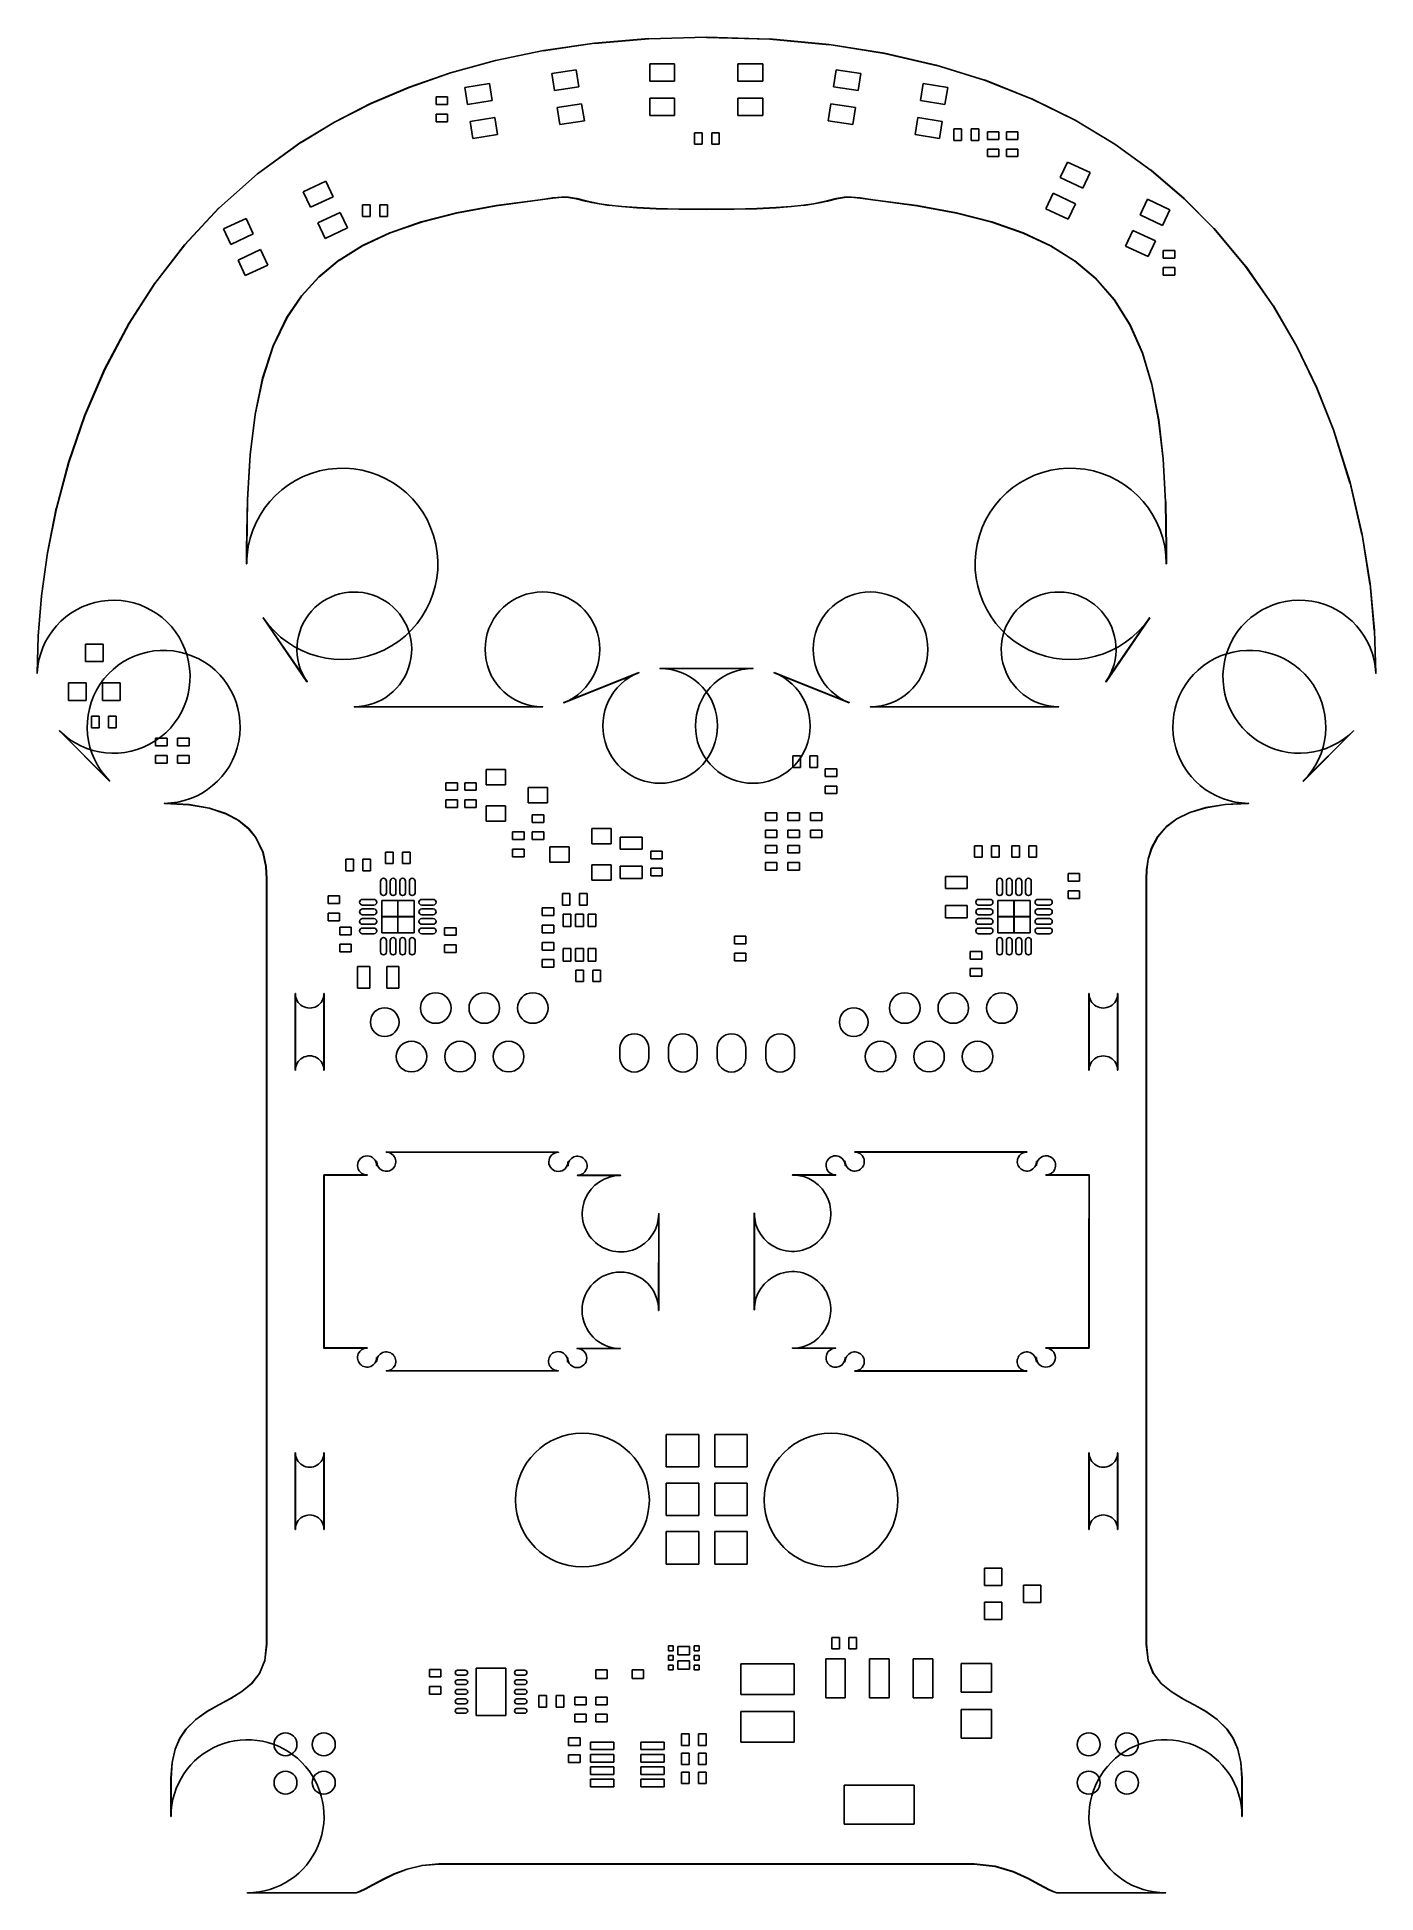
# Model space of a CAD drawing. Extents: x 69.6 to 139.6, y -158 to -61.
import ezdxf

# ---------------------------------------------------------------- set-up
doc = ezdxf.new("R2010")
doc.units = 0
doc.header["$MEASUREMENT"] = 0
doc.layers.add('BLACK', color=250, linetype='CONTINUOUS')

msp = doc.modelspace()

# ---------------------------------------------------------------- linework, layer by layer
at = {"layer": 'BLACK'}
for p, q in [((101.577, -61.1054), (98.7378, -61.3438)), ((101.578, -61.1153), (98.7386, -61.3537)), ((104.588, -61.0251), (101.577, -61.1091)), ((104.588, -61.035), (101.578, -61.1191)), ((107.898, -61.1247), (104.588, -61.0265)), ((107.898, -61.1347), (104.588, -61.0365)), ((96.0642, -61.722), (93.5539, -62.2419)), ((96.0662, -61.7318), (93.5559, -62.2517)), ((98.737, -61.3398), (96.065, -61.7249)), ((98.7384, -61.3497), (96.0664, -61.7348)), ((110.999, -61.4201), (107.897, -61.1324)), ((111, -61.4101), (107.898, -61.1224)), ((113.898, -61.8801), (110.999, -61.4157)), ((113.9, -61.8703), (111, -61.4059)), ((116.603, -62.5014), (113.898, -61.877)), ((116.605, -62.4917), (113.901, -61.8673)), ((91.1997, -62.8884), (89.0369, -63.6415)), ((91.203, -62.8978), (89.0402, -63.651)), ((93.5533, -62.2407), (91.2002, -62.8889)), ((93.5559, -62.2504), (91.2028, -62.8985)), ((97.7792, -62.7312), (96.4947, -62.9346)), ((96.4947, -62.9346), (96.6353, -63.8227)), ((97.9198, -63.6192), (97.7792, -62.7312)), ((102.924, -62.4263), (101.624, -62.4263)), ((101.624, -62.4263), (101.624, -63.3254)), ((102.924, -63.3254), (102.924, -62.4263)), ((107.526, -62.4263), (106.226, -62.4263)), ((106.226, -62.4263), (106.226, -63.3254)), ((107.526, -63.3254), (107.526, -62.4263)), ((111.371, -62.7312), (111.23, -63.6192)), ((112.655, -62.9346), (111.371, -62.7312)), ((112.515, -63.8227), (112.655, -62.9346)), ((119.119, -63.278), (116.603, -62.4993)), ((119.122, -63.2684), (116.606, -62.4898)), ((89.0364, -63.6413), (87.0165, -64.5028)), ((89.0404, -63.6505), (87.0204, -64.512)), ((93.2333, -63.4511), (91.9489, -63.6546)), ((91.9489, -63.6546), (92.0895, -64.5427)), ((93.374, -64.3392), (93.2333, -63.4511)), ((96.6353, -63.8227), (97.9198, -63.6192)), ((101.624, -63.3254), (102.924, -63.3254)), ((106.226, -63.3254), (107.526, -63.3254)), ((111.23, -63.6192), (112.515, -63.8227)), ((115.917, -63.4511), (115.776, -64.3392)), ((117.201, -63.6546), (115.917, -63.4511)), ((117.06, -64.5427), (117.201, -63.6546)), ((121.588, -64.2535), (119.119, -63.2759)), ((121.592, -64.2442), (119.123, -63.2666)), ((87.0156, -64.5018), (85.1345, -65.4644)), ((87.0202, -64.5107), (85.1391, -65.4733)), ((91.0497, -64.151), (90.4503, -64.151)), ((90.4503, -64.151), (90.4503, -64.5498)), ((90.4503, -64.5498), (91.0497, -64.5498)), ((91.0497, -64.5498), (91.0497, -64.151)), ((92.0895, -64.5427), (93.374, -64.3392)), ((98.0605, -64.5073), (96.776, -64.7108)), ((96.776, -64.7108), (96.9167, -65.5989)), ((98.2011, -65.3954), (98.0605, -64.5073)), ((102.924, -64.2246), (101.624, -64.2246)), ((101.624, -64.2246), (101.624, -65.1237)), ((102.924, -65.1237), (102.924, -64.2246)), ((107.526, -64.2246), (106.226, -64.2246)), ((106.226, -64.2246), (106.226, -65.1237)), ((107.526, -65.1237), (107.526, -64.2246)), ((111.09, -64.5073), (110.949, -65.3954)), ((112.374, -64.7108), (111.09, -64.5073)), ((112.233, -65.5989), (112.374, -64.7108)), ((115.776, -64.3392), (117.06, -64.5427)), ((123.86, -65.375), (121.588, -64.2524)), ((123.864, -65.366), (121.593, -64.2434)), ((85.1333, -65.4631), (83.3858, -66.5172)), ((85.1385, -65.4716), (83.391, -66.5258)), ((91.0497, -65.0502), (90.4503, -65.0502)), ((90.4503, -65.0502), (90.4503, -65.449)), ((90.4503, -65.449), (91.0497, -65.449)), ((91.0497, -65.449), (91.0497, -65.0502)), ((93.5147, -65.2273), (92.2302, -65.4308)), ((92.2302, -65.4308), (92.3708, -66.3188)), ((93.6553, -66.1154), (93.5147, -65.2273)), ((96.9167, -65.5989), (98.2011, -65.3954)), ((101.624, -65.1237), (102.924, -65.1237)), ((106.226, -65.1237), (107.526, -65.1237)), ((110.949, -65.3954), (112.233, -65.5989)), ((115.635, -65.2273), (115.495, -66.1154)), ((116.92, -65.4308), (115.635, -65.2273)), ((116.779, -66.3188), (116.92, -65.4308)), ((117.526, -65.8253), (117.526, -66.4247)), ((117.925, -65.8253), (117.526, -65.8253)), ((117.925, -66.4247), (117.925, -65.8253)), ((118.425, -65.8253), (118.425, -66.4247)), ((118.824, -65.8253), (118.425, -65.8253)), ((118.824, -66.4247), (118.824, -65.8253)), ((125.941, -66.6282), (123.86, -65.3732)), ((125.946, -66.6196), (123.865, -65.3646)), ((83.3838, -66.515), (81.1117, -68.1657)), ((83.3897, -66.5231), (81.1176, -68.1738)), ((92.3708, -66.3188), (93.6553, -66.1154)), ((104.36, -66.0203), (103.961, -66.0203)), ((103.961, -66.0203), (103.961, -66.6197)), ((103.961, -66.6197), (104.36, -66.6197)), ((104.36, -66.6197), (104.36, -66.0203)), ((105.259, -66.0203), (104.86, -66.0203)), ((104.86, -66.0203), (104.86, -66.6197)), ((104.86, -66.6197), (105.259, -66.6197)), ((105.259, -66.6197), (105.259, -66.0203)), ((115.495, -66.1154), (116.779, -66.3188)), ((117.526, -66.4247), (117.925, -66.4247)), ((118.425, -66.4247), (118.824, -66.4247)), ((119.875, -65.976), (119.275, -65.976)), ((119.275, -65.976), (119.275, -66.3748)), ((119.275, -66.3748), (119.875, -66.3748)), ((119.875, -66.8752), (119.275, -66.8752)), ((119.275, -66.8752), (119.275, -67.274)), ((119.875, -66.3748), (119.875, -65.976)), ((119.875, -67.274), (119.875, -66.8752)), ((120.875, -65.976), (120.275, -65.976)), ((120.275, -65.976), (120.275, -66.3748)), ((120.275, -66.3748), (120.875, -66.3748)), ((120.875, -66.8752), (120.275, -66.8752)), ((120.275, -66.8752), (120.275, -67.274)), ((120.875, -66.3748), (120.875, -65.976)), ((120.875, -67.274), (120.875, -66.8752)), ((127.839, -67.9988), (125.942, -66.6254)), ((127.845, -67.9907), (125.948, -66.6173)), ((119.275, -67.274), (119.875, -67.274)), ((120.275, -67.274), (120.875, -67.274)), ((123.47, -67.5553), (123.09, -68.3702)), ((124.649, -68.1049), (123.47, -67.5553)), ((81.1095, -68.1636), (79.0867, -69.9595)), ((81.1161, -68.1711), (79.0933, -69.967)), ((84.6799, -68.5553), (83.5013, -69.1049)), ((85.0599, -69.3702), (84.6799, -68.5553)), ((123.09, -68.3702), (124.269, -68.9198)), ((124.269, -68.9198), (124.649, -68.1049)), ((129.564, -69.4726), (127.841, -67.9961)), ((129.57, -69.465), (127.848, -67.9885)), ((83.5013, -69.1049), (83.8813, -69.9198)), ((83.8813, -69.9198), (85.0599, -69.3702)), ((86.601, -69.8003), (86.601, -70.3997)), ((86.9998, -69.8003), (86.601, -69.8003)), ((86.9998, -70.3997), (86.9998, -69.8003)), ((87.5002, -69.8003), (87.5002, -70.3997)), ((87.899, -69.8003), (87.5002, -69.8003)), ((87.899, -70.3997), (87.899, -69.8003)), ((93.5876, -69.8281), (91.5204, -70.2112)), ((93.5894, -69.8379), (91.5222, -70.221)), ((95.8886, -69.527), (93.5881, -69.8299)), ((95.8899, -69.5369), (93.5894, -69.8398)), ((96.5471, -69.4315), (95.8888, -69.5287)), ((96.5486, -69.4414), (95.8902, -69.5386)), ((97.0233, -69.3885), (96.5475, -69.4318)), ((97.0242, -69.3985), (96.5484, -69.4418)), ((97.3756, -69.4018), (97.0238, -69.3988)), ((97.3757, -69.3918), (97.0239, -69.3888)), ((97.7975, -69.4729), (97.3749, -69.4014)), ((97.7992, -69.4631), (97.3765, -69.3916)), ((98.2689, -69.597), (97.7972, -69.4724)), ((98.2715, -69.5873), (97.7997, -69.4627)), ((98.5849, -69.6701), (98.2692, -69.5966)), ((98.5872, -69.6603), (98.2714, -69.5869)), ((98.9872, -69.7451), (98.5852, -69.6698)), ((98.9891, -69.7353), (98.587, -69.66)), ((99.5002, -69.8189), (98.9874, -69.745)), ((99.5016, -69.809), (98.9889, -69.7351)), ((100.149, -69.8879), (99.5004, -69.8186)), ((100.15, -69.8779), (99.5015, -69.8087)), ((109.675, -69.8087), (109.027, -69.8779)), ((109.676, -69.8186), (109.028, -69.8879)), ((110.188, -69.7351), (109.675, -69.809)), ((110.189, -69.745), (109.676, -69.8189)), ((110.589, -69.66), (110.187, -69.7353)), ((110.591, -69.6698), (110.189, -69.7451)), ((110.905, -69.5869), (110.589, -69.6603)), ((110.907, -69.5966), (110.592, -69.6701)), ((111.377, -69.4627), (110.905, -69.5873)), ((111.379, -69.4724), (110.908, -69.597)), ((111.8, -69.3916), (111.377, -69.4631)), ((111.802, -69.4014), (111.379, -69.4729)), ((112.153, -69.3888), (111.801, -69.3918)), ((112.153, -69.3988), (111.801, -69.4018)), ((112.628, -69.4418), (112.152, -69.3985)), ((112.629, -69.4318), (112.153, -69.3885)), ((113.286, -69.5386), (112.628, -69.4414)), ((113.288, -69.5287), (112.629, -69.4315)), ((115.592, -69.8405), (113.287, -69.537)), ((115.593, -69.8306), (113.288, -69.5271)), ((117.663, -70.2227), (115.592, -69.8388)), ((117.665, -70.2129), (115.594, -69.829)), ((122.71, -69.1851), (122.33, -70)), ((123.889, -69.7347), (122.71, -69.1851)), ((123.509, -70.5496), (123.889, -69.7347)), ((127.641, -69.5004), (127.261, -70.3153)), ((128.82, -70.05), (127.641, -69.5004)), ((131.12, -71.0368), (129.565, -69.4705)), ((131.127, -71.0298), (129.572, -69.4635)), ((79.0846, -69.9581), (77.3003, -71.8783)), ((79.092, -69.965), (77.3076, -71.8852)), ((80.5087, -70.5004), (79.33, -71.05)), ((80.8887, -71.3153), (80.5087, -70.5004)), ((85.44, -70.1851), (84.2613, -70.7347)), ((84.2613, -70.7347), (84.6413, -71.5496)), ((85.82, -71), (85.44, -70.1851)), ((86.601, -70.3997), (86.9998, -70.3997)), ((87.5002, -70.3997), (87.899, -70.3997)), ((89.6738, -70.6824), (88.039, -71.2517)), ((89.6771, -70.6918), (88.0423, -71.2611)), ((91.5197, -70.2101), (89.6747, -70.6839)), ((91.5222, -70.2198), (89.6772, -70.6935)), ((100.957, -69.9479), (100.149, -69.8871)), ((100.958, -69.9379), (100.15, -69.8771)), ((101.95, -69.9954), (100.957, -69.9468)), ((101.95, -69.9854), (100.958, -69.9368)), ((103.152, -70.016), (101.95, -69.9846)), ((103.152, -70.026), (101.95, -69.9945)), ((104.588, -70.0277), (103.152, -70.0152)), ((104.588, -70.0377), (103.152, -70.0252)), ((106.024, -70.0152), (104.588, -70.0277)), ((106.024, -70.0252), (104.588, -70.0377)), ((107.226, -69.9846), (106.024, -70.016)), ((107.226, -69.9945), (106.024, -70.026)), ((108.219, -69.9368), (107.226, -69.9854)), ((108.219, -69.9468), (107.227, -69.9954)), ((109.027, -69.8771), (108.219, -69.9379)), ((109.028, -69.8871), (108.22, -69.9479)), ((119.511, -70.6966), (117.663, -70.2221)), ((119.513, -70.6869), (117.665, -70.2124)), ((121.148, -71.2659), (119.511, -70.6958)), ((121.151, -71.2565), (119.514, -70.6863)), ((122.33, -70), (123.509, -70.5496)), ((127.261, -70.3153), (128.44, -70.8649)), ((128.44, -70.8649), (128.82, -70.05)), ((79.33, -71.05), (79.7101, -71.8649)), ((79.7101, -71.8649), (80.8887, -71.3153)), ((84.6413, -71.5496), (85.82, -71)), ((88.0377, -71.2499), (86.6019, -71.9225)), ((88.0419, -71.259), (86.6061, -71.9316)), ((122.585, -71.9387), (121.148, -71.2652)), ((122.59, -71.9296), (121.152, -71.2561)), ((126.881, -71.1302), (126.501, -71.9451)), ((128.06, -71.6798), (126.881, -71.1302)), ((127.68, -72.4947), (128.06, -71.6798)), ((132.778, -73.0145), (131.122, -71.0346)), ((132.785, -73.0081), (131.13, -71.0282)), ((77.2983, -71.8772), (75.7375, -73.8965)), ((77.3062, -71.8833), (75.7455, -73.9026)), ((81.2687, -72.1302), (80.0901, -72.6798)), ((80.0901, -72.6798), (80.4701, -73.4947)), ((81.6487, -72.9451), (81.2687, -72.1302)), ((85.3703, -72.6854), (84.3109, -73.5619)), ((85.3767, -72.6931), (84.3172, -73.5696)), ((86.6006, -71.9212), (85.3716, -72.6861)), ((86.6058, -71.9296), (85.3769, -72.6946)), ((123.835, -72.7209), (122.586, -71.9371)), ((123.841, -72.7125), (122.591, -71.9286)), ((124.91, -73.6179), (123.836, -72.7193)), ((124.917, -73.6102), (123.842, -72.7116)), ((126.501, -71.9451), (127.68, -72.4947)), ((129.075, -72.176), (128.475, -72.176)), ((128.475, -72.176), (128.475, -72.5748)), ((128.475, -72.5748), (129.075, -72.5748)), ((129.075, -72.5748), (129.075, -72.176)), ((80.4701, -73.4947), (81.6487, -72.9451)), ((84.3091, -73.5611), (83.408, -74.5549)), ((84.3165, -73.5678), (83.4154, -74.5616)), ((125.914, -74.7622), (124.911, -73.6162)), ((125.922, -74.7556), (124.918, -73.6096)), ((129.075, -73.0752), (128.475, -73.0752)), ((128.475, -73.0752), (128.475, -73.474)), ((128.475, -73.474), (129.075, -73.474)), ((129.075, -73.474), (129.075, -73.0752)), ((134.219, -75.0777), (132.779, -73.0128)), ((134.228, -75.0719), (132.787, -73.0071)), ((75.7364, -73.8962), (74.3862, -75.9913)), ((75.7448, -73.9016), (74.3946, -75.9967)), ((83.4067, -74.5547), (82.6511, -75.6707)), ((83.415, -74.5603), (82.6594, -75.6763)), ((126.732, -76.0665), (125.915, -74.7601)), ((126.74, -76.0612), (125.924, -74.7548)), ((135.455, -77.2055), (134.221, -75.0763)), ((135.464, -77.2004), (134.23, -75.0713)), ((74.3844, -75.9908), (73.1132, -78.3915)), ((74.3932, -75.9954), (73.1221, -78.3962)), ((82.6495, -75.6707), (81.9281, -77.1695)), ((82.6585, -75.675), (81.9371, -77.1739)), ((127.38, -77.5403), (126.732, -76.0652)), ((127.389, -77.5362), (126.742, -76.0612)), ((81.9265, -77.1695), (81.3768, -78.8614)), ((81.936, -77.1726), (81.3863, -78.8645)), ((127.873, -79.1935), (127.38, -77.5396)), ((127.883, -79.1907), (127.39, -77.5367)), ((136.501, -79.372), (135.458, -77.2037)), ((136.51, -79.3677), (135.467, -77.1993)), ((73.1106, -78.3907), (72.0677, -80.8239)), ((73.1198, -78.3946), (72.0769, -80.8279)), ((81.3751, -78.8616), (80.9824, -80.7581)), ((81.3849, -78.8636), (80.9922, -80.7601)), ((128.228, -81.0348), (127.873, -79.1929)), ((128.238, -81.0329), (127.883, -79.1911)), ((137.369, -81.5547), (136.504, -79.3704)), ((137.378, -81.5511), (136.513, -79.3667)), ((72.0658, -80.8236), (71.2328, -83.2565)), ((72.0752, -80.8268), (71.2422, -83.2598)), ((80.9811, -80.7582), (80.7219, -82.8688)), ((80.991, -80.7594), (80.7318, -82.87)), ((128.461, -83.073), (128.229, -81.0342)), ((128.471, -83.0718), (128.239, -81.0331)), ((138.238, -84.3182), (137.372, -81.5534)), ((138.248, -84.3152), (137.381, -81.5504)), ((71.2304, -83.2562), (70.5916, -85.657)), ((71.24, -83.2588), (70.6013, -85.6595)), ((80.7204, -82.8691), (80.5816, -85.2049)), ((80.7304, -82.8696), (80.5916, -85.2055)), ((128.589, -85.3171), (128.463, -83.0725)), ((128.599, -85.3165), (128.473, -83.072)), ((138.865, -87.021), (138.241, -84.317)), ((138.875, -87.0187), (138.251, -84.3147)), ((80.5788, -85.205), (80.5384, -87.776)), ((80.5887, -85.2051), (80.5484, -87.7762)), ((128.629, -87.7761), (128.591, -85.3168)), ((128.639, -87.776), (128.601, -85.3167)), ((70.5894, -85.6567), (70.1229, -87.9914)), ((70.5992, -85.6587), (70.1327, -87.9934)), ((139.283, -89.6133), (138.868, -87.0201)), ((139.293, -89.6118), (138.878, -87.0185)), ((70.1216, -87.9915), (69.8113, -90.2279)), ((70.1315, -87.9929), (69.8212, -90.2292)), ((80.537, -88.5614), (80.537, -87.7761)), ((80.547, -88.5614), (80.547, -87.7761)), ((128.629, -88.5614), (128.629, -87.7761)), ((128.639, -88.5614), (128.639, -87.7761)), ((139.511, -92.0479), (139.285, -89.6128)), ((139.521, -92.047), (139.295, -89.6119)), ((69.8104, -90.228), (69.6373, -92.3332)), ((69.8204, -90.2289), (69.6473, -92.334)), ((81.4062, -91.385), (83.6931, -94.7248)), ((81.4145, -91.3794), (83.7013, -94.7192)), ((125.475, -94.7192), (127.762, -91.3794)), ((125.483, -94.7249), (127.77, -91.385)), ((139.583, -94.275), (139.513, -92.0474)), ((139.593, -94.2747), (139.523, -92.0471)), ((69.6356, -92.3334), (69.5847, -94.2747)), ((69.6456, -92.3337), (69.5947, -94.275)), ((72.1178, -92.7518), (72.1178, -93.6662)), ((73.0322, -92.7518), (72.1178, -92.7518)), ((73.0322, -93.6662), (73.0322, -92.7518)), ((72.1178, -93.6662), (73.0322, -93.6662)), ((102.166, -94.027), (107.011, -94.027)), ((102.166, -94.037), (107.011, -94.037)), ((71.2288, -94.7838), (71.2288, -95.6982)), ((72.1432, -94.7838), (71.2288, -94.7838)), ((72.1432, -95.6982), (72.1432, -94.7838)), ((73.0068, -94.7838), (73.0068, -95.6982)), ((73.9212, -94.7838), (73.0068, -94.7838)), ((73.9212, -95.6982), (73.9212, -94.7838)), ((97.1228, -95.8128), (101.05, -94.242)), ((97.1265, -95.822), (101.054, -94.2513)), ((108.123, -94.2513), (112.05, -95.822)), ((108.127, -94.242), (112.054, -95.8128)), ((71.2288, -95.6982), (72.1432, -95.6982)), ((73.0068, -95.6982), (73.9212, -95.6982)), ((86.1726, -96.027), (96.0105, -96.027)), ((86.1726, -96.037), (96.0105, -96.037)), ((113.166, -96.027), (123.004, -96.027)), ((113.166, -96.037), (123.004, -96.037)), ((72.8248, -96.5253), (72.426, -96.5253)), ((72.426, -96.5253), (72.426, -97.1247)), ((72.8248, -97.1247), (72.8248, -96.5253)), ((73.724, -96.5253), (73.3252, -96.5253)), ((73.3252, -96.5253), (73.3252, -97.1247)), ((73.724, -97.1247), (73.724, -96.5253)), ((70.752, -97.293), (73.3717, -99.9127)), ((70.759, -97.2859), (73.3788, -99.9057)), ((72.426, -97.1247), (72.8248, -97.1247)), ((73.3252, -97.1247), (73.724, -97.1247)), ((76.3797, -97.681), (75.7803, -97.681)), ((75.7803, -97.681), (75.7803, -98.0798)), ((76.3797, -98.0798), (76.3797, -97.681)), ((77.5297, -97.681), (76.9303, -97.681)), ((76.9303, -97.681), (76.9303, -98.0798)), ((77.5297, -98.0798), (77.5297, -97.681)), ((135.798, -99.9057), (138.417, -97.2859)), ((135.805, -99.9127), (138.425, -97.293)), ((75.7803, -98.0798), (76.3797, -98.0798)), ((76.3797, -98.5802), (75.7803, -98.5802)), ((75.7803, -98.5802), (75.7803, -98.979)), ((76.3797, -98.979), (76.3797, -98.5802)), ((76.9303, -98.0798), (77.5297, -98.0798)), ((77.5297, -98.5802), (76.9303, -98.5802)), ((76.9303, -98.5802), (76.9303, -98.979)), ((77.5297, -98.979), (77.5297, -98.5802)), ((109.101, -98.6003), (109.101, -99.1997)), ((109.5, -98.6003), (109.101, -98.6003)), ((109.5, -99.1997), (109.5, -98.6003)), ((110, -98.6003), (110, -99.1997)), ((110.399, -98.6003), (110, -98.6003)), ((110.399, -99.1997), (110.399, -98.6003)), ((75.7803, -98.979), (76.3797, -98.979)), ((76.9303, -98.979), (77.5297, -98.979)), ((94.0706, -99.3075), (93.0698, -99.3075)), ((93.0698, -99.3075), (93.0698, -100.108)), ((94.0706, -100.108), (94.0706, -99.3075)), ((109.101, -99.1997), (109.5, -99.1997)), ((110, -99.1997), (110.399, -99.1997)), ((111.4, -99.276), (110.8, -99.276)), ((110.8, -99.276), (110.8, -99.6748)), ((110.8, -99.6748), (111.4, -99.6748)), ((111.4, -99.6748), (111.4, -99.276)), ((91.5597, -100.001), (90.9603, -100.001)), ((90.9603, -100.001), (90.9603, -100.4)), ((90.9603, -100.4), (91.5597, -100.4)), ((91.5597, -100.4), (91.5597, -100.001)), ((92.5497, -100.001), (91.9503, -100.001)), ((91.9503, -100.001), (91.9503, -100.4)), ((91.9503, -100.4), (92.5497, -100.4)), ((92.5497, -100.4), (92.5497, -100.001)), ((93.0698, -100.108), (94.0706, -100.108)), ((96.2702, -100.26), (95.2694, -100.26)), ((95.2694, -100.26), (95.2694, -101.06)), ((96.2702, -101.06), (96.2702, -100.26)), ((111.4, -100.175), (110.8, -100.175)), ((110.8, -100.175), (110.8, -100.574)), ((110.8, -100.574), (111.4, -100.574)), ((111.4, -100.574), (111.4, -100.175)), ((76.2448, -101.086), (77.5294, -101.151)), ((76.2454, -101.076), (77.5299, -101.141)), ((77.5287, -101.152), (78.59, -101.336)), ((77.5304, -101.142), (78.5917, -101.326)), ((78.5891, -101.336), (79.4481, -101.62)), ((78.5923, -101.327), (79.4513, -101.611)), ((79.4471, -101.621), (80.1254, -101.984)), ((79.4518, -101.612), (80.1301, -101.976)), ((91.5597, -100.9), (90.9603, -100.9)), ((90.9603, -100.9), (90.9603, -101.299)), ((90.9603, -101.299), (91.5597, -101.299)), ((91.5597, -101.299), (91.5597, -100.9)), ((92.5497, -100.9), (91.9503, -100.9)), ((91.9503, -100.9), (91.9503, -101.299)), ((91.9503, -101.299), (92.5497, -101.299)), ((92.5497, -101.299), (92.5497, -100.9)), ((94.0706, -101.212), (93.0698, -101.212)), ((93.0698, -101.212), (93.0698, -102.013)), ((94.0706, -102.013), (94.0706, -101.212)), ((95.2694, -101.06), (96.2702, -101.06)), ((96.0747, -101.676), (95.4753, -101.676)), ((95.4753, -101.676), (95.4753, -102.075)), ((96.0747, -102.075), (96.0747, -101.676)), ((108.275, -101.576), (107.675, -101.576)), ((107.675, -101.576), (107.675, -101.975)), ((108.275, -101.975), (108.275, -101.576)), ((109.45, -101.576), (108.85, -101.576)), ((108.85, -101.576), (108.85, -101.975)), ((109.45, -101.975), (109.45, -101.576)), ((110.625, -101.576), (110.025, -101.576)), ((110.025, -101.576), (110.025, -101.975)), ((110.625, -101.975), (110.625, -101.576)), ((129.187, -101.886), (129.859, -101.557)), ((129.191, -101.895), (129.863, -101.566)), ((129.859, -101.556), (130.695, -101.3)), ((129.862, -101.566), (130.698, -101.31)), ((130.696, -101.3), (131.713, -101.135)), ((130.697, -101.31), (131.715, -101.145)), ((131.714, -101.134), (132.931, -101.076)), ((131.714, -101.144), (132.932, -101.086)), ((80.1242, -101.984), (80.6428, -102.409)), ((80.1306, -101.977), (80.6491, -102.401)), ((80.6418, -102.408), (81.0216, -102.874)), ((80.6495, -102.402), (81.0293, -102.868)), ((93.0698, -102.013), (94.0706, -102.013)), ((95.0497, -102.576), (94.4503, -102.576)), ((94.4503, -102.576), (94.4503, -102.975)), ((95.0497, -102.975), (95.0497, -102.576)), ((95.4753, -102.075), (96.0747, -102.075)), ((96.0747, -102.575), (95.4753, -102.575)), ((95.4753, -102.575), (95.4753, -102.974)), ((96.0747, -102.974), (96.0747, -102.575)), ((99.6002, -102.397), (98.5994, -102.397)), ((98.5994, -102.397), (98.5994, -103.198)), ((99.6002, -103.198), (99.6002, -102.397)), ((107.675, -101.975), (108.275, -101.975)), ((108.275, -102.475), (107.675, -102.475)), ((107.675, -102.475), (107.675, -102.874)), ((108.275, -102.874), (108.275, -102.475)), ((108.85, -101.975), (109.45, -101.975)), ((109.45, -102.475), (108.85, -102.475)), ((108.85, -102.475), (108.85, -102.874)), ((109.45, -102.874), (109.45, -102.475)), ((110.025, -101.975), (110.625, -101.975)), ((110.625, -102.475), (110.025, -102.475)), ((110.025, -102.475), (110.025, -102.874)), ((110.625, -102.874), (110.625, -102.475)), ((127.861, -103.412), (128.174, -102.828)), ((127.87, -103.417), (128.183, -102.832)), ((128.175, -102.826), (128.66, -102.276)), ((128.182, -102.833), (128.668, -102.282)), ((128.661, -102.275), (129.186, -101.887)), ((128.667, -102.283), (129.192, -101.895)), ((81.0207, -102.873), (81.3886, -103.641)), ((81.0297, -102.869), (81.3976, -103.637)), ((81.3876, -103.64), (81.5487, -104.386)), ((81.3974, -103.638), (81.5585, -104.384)), ((87.801, -103.625), (87.801, -104.225)), ((88.1998, -103.625), (87.801, -103.625)), ((88.1998, -104.225), (88.1998, -103.625)), ((88.7002, -103.625), (88.7002, -104.225)), ((89.099, -103.625), (88.7002, -103.625)), ((89.099, -104.225), (89.099, -103.625)), ((94.4503, -102.975), (95.0497, -102.975)), ((95.0497, -103.475), (94.4503, -103.475)), ((94.4503, -103.475), (94.4503, -103.874)), ((95.0497, -103.874), (95.0497, -103.475)), ((95.4753, -102.974), (96.0747, -102.974)), ((97.4006, -103.35), (96.3998, -103.35)), ((96.3998, -103.35), (96.3998, -104.15)), ((97.4006, -104.15), (97.4006, -103.35)), ((98.5994, -103.198), (99.6002, -103.198)), ((101.222, -102.846), (100.079, -102.846)), ((100.079, -102.846), (100.079, -103.481)), ((100.079, -103.481), (101.222, -103.481)), ((101.222, -103.481), (101.222, -102.846)), ((102.275, -103.576), (101.675, -103.576)), ((101.675, -103.576), (101.675, -103.975)), ((102.275, -103.975), (102.275, -103.576)), ((107.675, -102.874), (108.275, -102.874)), ((108.275, -103.276), (107.675, -103.276)), ((107.675, -103.276), (107.675, -103.675)), ((107.675, -103.675), (108.275, -103.675)), ((108.275, -103.675), (108.275, -103.276)), ((108.85, -102.874), (109.45, -102.874)), ((109.45, -103.276), (108.85, -103.276)), ((108.85, -103.276), (108.85, -103.675)), ((108.85, -103.675), (109.45, -103.675)), ((109.45, -103.675), (109.45, -103.276)), ((110.025, -102.874), (110.625, -102.874)), ((118.601, -103.3), (118.601, -103.9)), ((119, -103.3), (118.601, -103.3)), ((119, -103.9), (119, -103.3)), ((119.5, -103.3), (119.5, -103.9)), ((119.899, -103.3), (119.5, -103.3)), ((119.899, -103.9), (119.899, -103.3)), ((120.95, -103.3), (120.551, -103.3)), ((120.551, -103.3), (120.551, -103.9)), ((120.95, -103.9), (120.95, -103.3)), ((121.849, -103.3), (121.45, -103.3)), ((121.45, -103.3), (121.45, -103.9)), ((121.849, -103.9), (121.849, -103.3)), ((127.682, -103.998), (127.861, -103.413)), ((127.692, -104), (127.87, -103.416)), ((81.5476, -104.385), (81.5838, -105.032)), ((81.5576, -104.384), (81.5938, -105.032)), ((85.726, -104), (85.726, -104.6)), ((86.1248, -104), (85.726, -104)), ((85.726, -104.6), (86.1248, -104.6)), ((86.1248, -104.6), (86.1248, -104)), ((86.6252, -104), (86.6252, -104.6)), ((87.024, -104), (86.6252, -104)), ((86.6252, -104.6), (87.024, -104.6)), ((87.024, -104.6), (87.024, -104)), ((87.801, -104.225), (88.1998, -104.225)), ((88.7002, -104.225), (89.099, -104.225)), ((94.4503, -103.874), (95.0497, -103.874)), ((96.3998, -104.15), (97.4006, -104.15)), ((99.6002, -104.302), (98.5994, -104.302)), ((98.5994, -104.302), (98.5994, -105.103)), ((99.6002, -105.103), (99.6002, -104.302)), ((101.222, -104.37), (100.079, -104.37)), ((100.079, -104.37), (100.079, -105.005)), ((101.222, -105.005), (101.222, -104.37)), ((101.675, -103.975), (102.275, -103.975)), ((102.275, -104.475), (101.675, -104.475)), ((101.675, -104.475), (101.675, -104.874)), ((102.275, -104.874), (102.275, -104.475)), ((108.275, -104.175), (107.675, -104.175)), ((107.675, -104.175), (107.675, -104.574)), ((107.675, -104.574), (108.275, -104.574)), ((108.275, -104.574), (108.275, -104.175)), ((109.45, -104.175), (108.85, -104.175)), ((108.85, -104.175), (108.85, -104.574)), ((108.85, -104.574), (109.45, -104.574)), ((109.45, -104.574), (109.45, -104.175)), ((118.601, -103.9), (119, -103.9)), ((119.5, -103.9), (119.899, -103.9)), ((120.551, -103.9), (120.95, -103.9)), ((121.45, -103.9), (121.849, -103.9)), ((124.1, -104.751), (123.5, -104.751)), ((123.5, -104.751), (123.5, -105.15)), ((124.1, -105.15), (124.1, -104.751)), ((127.583, -105.032), (127.602, -104.549)), ((127.593, -105.032), (127.612, -104.55)), ((127.602, -104.549), (127.682, -103.998)), ((127.612, -104.55), (127.692, -104)), ((81.5833, -145.032), (81.5833, -105.032)), ((81.5933, -145.032), (81.5933, -105.032)), ((87.55, -105.15), (87.55, -105.75)), ((87.85, -105.15), (87.85, -105.75)), ((88.05, -105.15), (88.05, -105.75)), ((88.35, -105.15), (88.35, -105.75)), ((88.55, -105.15), (88.55, -105.75)), ((88.85, -105.15), (88.85, -105.75)), ((89.05, -105.15), (89.05, -105.75)), ((89.35, -105.15), (89.35, -105.75)), ((98.5994, -105.103), (99.6002, -105.103)), ((100.079, -105.005), (101.222, -105.005)), ((101.675, -104.874), (102.275, -104.874)), ((118.222, -104.901), (117.079, -104.901)), ((117.079, -104.901), (117.079, -105.536)), ((117.079, -105.536), (118.222, -105.536)), ((118.222, -105.536), (118.222, -104.901)), ((119.77, -105.15), (119.77, -105.75)), ((120.07, -105.15), (120.07, -105.75)), ((120.27, -105.15), (120.27, -105.75)), ((120.57, -105.15), (120.57, -105.75)), ((120.77, -105.15), (120.77, -105.75)), ((121.07, -105.15), (121.07, -105.75)), ((121.27, -105.15), (121.27, -105.75)), ((121.57, -105.15), (121.57, -105.75)), ((123.5, -105.15), (124.1, -105.15)), ((124.1, -105.65), (123.5, -105.65)), ((123.5, -105.65), (123.5, -106.049)), ((124.1, -106.049), (124.1, -105.65)), ((127.583, -145.032), (127.583, -105.032)), ((127.593, -145.032), (127.593, -105.032)), ((85.3997, -105.921), (84.8003, -105.921)), ((84.8003, -105.921), (84.8003, -106.32)), ((84.8003, -106.32), (85.3997, -106.32)), ((85.3997, -106.32), (85.3997, -105.921)), ((86.6, -106.1), (87.2, -106.1)), ((86.6, -106.4), (87.2, -106.4)), ((86.6, -106.6), (87.2, -106.6)), ((87.605, -106.155), (87.605, -107.005)), ((88.455, -106.155), (87.605, -106.155)), ((88.445, -106.155), (88.445, -107.005)), ((89.295, -106.155), (88.445, -106.155)), ((88.455, -107.005), (88.455, -106.155)), ((89.295, -107.005), (89.295, -106.155)), ((90.3, -106.1), (89.7, -106.1)), ((90.3, -106.4), (89.7, -106.4)), ((90.3, -106.6), (89.7, -106.6)), ((96.5997, -106.551), (96.0003, -106.551)), ((96.0003, -106.551), (96.0003, -106.95)), ((96.5997, -106.95), (96.5997, -106.551)), ((97.051, -105.8), (97.051, -106.4)), ((97.4498, -105.8), (97.051, -105.8)), ((97.051, -106.4), (97.4498, -106.4)), ((97.4498, -106.4), (97.4498, -105.8)), ((97.9502, -105.8), (97.9502, -106.4)), ((98.349, -105.8), (97.9502, -105.8)), ((97.9502, -106.4), (98.349, -106.4)), ((98.349, -106.4), (98.349, -105.8)), ((118.222, -106.425), (117.079, -106.425)), ((117.079, -106.425), (117.079, -107.06)), ((118.222, -107.06), (118.222, -106.425)), ((118.82, -106.1), (119.42, -106.1)), ((118.82, -106.4), (119.42, -106.4)), ((118.82, -106.6), (119.42, -106.6)), ((120.675, -106.155), (119.825, -106.155)), ((119.825, -106.155), (119.825, -107.005)), ((121.515, -106.155), (120.665, -106.155)), ((120.665, -106.155), (120.665, -107.005)), ((120.675, -107.005), (120.675, -106.155)), ((121.515, -107.005), (121.515, -106.155)), ((122.52, -106.1), (121.92, -106.1)), ((122.52, -106.4), (121.92, -106.4)), ((122.52, -106.6), (121.92, -106.6)), ((123.5, -106.049), (124.1, -106.049)), ((85.3997, -106.82), (84.8003, -106.82)), ((84.8003, -106.82), (84.8003, -107.219)), ((84.8003, -107.219), (85.3997, -107.219)), ((85.3997, -107.219), (85.3997, -106.82)), ((86.0097, -107.551), (85.4103, -107.551)), ((85.4103, -107.551), (85.4103, -107.95)), ((86.0097, -107.95), (86.0097, -107.551)), ((86.6, -106.9), (87.2, -106.9)), ((86.6, -107.1), (87.2, -107.1)), ((86.6, -107.4), (87.2, -107.4)), ((86.6, -107.6), (87.2, -107.6)), ((87.605, -106.995), (87.605, -107.845)), ((88.455, -106.995), (87.605, -106.995)), ((87.605, -107.005), (88.455, -107.005)), ((88.445, -106.995), (88.445, -107.845)), ((89.295, -106.995), (88.445, -106.995)), ((88.445, -107.005), (89.295, -107.005)), ((88.455, -107.845), (88.455, -106.995)), ((89.295, -107.845), (89.295, -106.995)), ((90.3, -106.9), (89.7, -106.9)), ((90.3, -107.1), (89.7, -107.1)), ((90.3, -107.4), (89.7, -107.4)), ((90.3, -107.6), (89.7, -107.6)), ((91.4897, -107.581), (90.8903, -107.581)), ((90.8903, -107.581), (90.8903, -107.98)), ((91.4897, -107.98), (91.4897, -107.581)), ((96.0003, -106.95), (96.5997, -106.95)), ((96.5997, -107.45), (96.0003, -107.45)), ((96.0003, -107.45), (96.0003, -107.849)), ((96.5997, -107.849), (96.5997, -107.45)), ((97.503, -106.876), (97.097, -106.876)), ((97.097, -106.876), (97.097, -107.524)), ((97.097, -107.524), (97.503, -107.524)), ((97.503, -107.524), (97.503, -106.876)), ((98.153, -106.876), (97.747, -106.876)), ((97.747, -106.876), (97.747, -107.524)), ((97.747, -107.524), (98.153, -107.524)), ((98.153, -107.524), (98.153, -106.876)), ((98.803, -106.876), (98.397, -106.876)), ((98.397, -106.876), (98.397, -107.524)), ((98.397, -107.524), (98.803, -107.524)), ((98.803, -107.524), (98.803, -106.876)), ((117.079, -107.06), (118.222, -107.06)), ((118.82, -106.9), (119.42, -106.9)), ((118.82, -107.1), (119.42, -107.1)), ((118.82, -107.4), (119.42, -107.4)), ((118.82, -107.6), (119.42, -107.6)), ((120.675, -106.995), (119.825, -106.995)), ((119.825, -106.995), (119.825, -107.845)), ((119.825, -107.005), (120.675, -107.005)), ((121.515, -106.995), (120.665, -106.995)), ((120.665, -106.995), (120.665, -107.845)), ((120.665, -107.005), (121.515, -107.005)), ((120.675, -107.845), (120.675, -106.995)), ((121.515, -107.845), (121.515, -106.995)), ((122.52, -106.9), (121.92, -106.9)), ((122.52, -107.1), (121.92, -107.1)), ((122.52, -107.4), (121.92, -107.4)), ((122.52, -107.6), (121.92, -107.6)), ((85.4103, -107.95), (86.0097, -107.95)), ((86.0097, -108.45), (85.4103, -108.45)), ((85.4103, -108.45), (85.4103, -108.849)), ((86.0097, -108.849), (86.0097, -108.45)), ((86.6, -107.9), (87.2, -107.9)), ((87.55, -108.85), (87.55, -108.25)), ((87.605, -107.845), (88.455, -107.845)), ((87.85, -108.85), (87.85, -108.25)), ((88.05, -108.85), (88.05, -108.25)), ((88.35, -108.85), (88.35, -108.25)), ((88.445, -107.845), (89.295, -107.845)), ((88.55, -108.85), (88.55, -108.25)), ((88.85, -108.85), (88.85, -108.25)), ((89.05, -108.85), (89.05, -108.25)), ((89.35, -108.85), (89.35, -108.25)), ((90.3, -107.9), (89.7, -107.9)), ((90.8903, -107.98), (91.4897, -107.98)), ((91.4897, -108.48), (90.8903, -108.48)), ((90.8903, -108.48), (90.8903, -108.879)), ((91.4897, -108.879), (91.4897, -108.48)), ((96.0003, -107.849), (96.5997, -107.849)), ((96.5997, -108.351), (96.0003, -108.351)), ((96.0003, -108.351), (96.0003, -108.75)), ((96.5997, -108.75), (96.5997, -108.351)), ((106.65, -108.021), (106.05, -108.021)), ((106.05, -108.021), (106.05, -108.42)), ((106.05, -108.42), (106.65, -108.42)), ((106.65, -108.42), (106.65, -108.021)), ((118.82, -107.9), (119.42, -107.9)), ((119.77, -108.85), (119.77, -108.25)), ((119.825, -107.845), (120.675, -107.845)), ((120.07, -108.85), (120.07, -108.25)), ((120.27, -108.85), (120.27, -108.25)), ((120.57, -108.85), (120.57, -108.25)), ((120.665, -107.845), (121.515, -107.845)), ((120.77, -108.85), (120.77, -108.25)), ((121.07, -108.85), (121.07, -108.25)), ((121.27, -108.85), (121.27, -108.25)), ((121.57, -108.85), (121.57, -108.25)), ((122.52, -107.9), (121.92, -107.9)), ((85.4103, -108.849), (86.0097, -108.849)), ((86.9805, -109.604), (86.3455, -109.604)), ((86.3455, -109.604), (86.3455, -110.747)), ((86.9805, -110.747), (86.9805, -109.604)), ((88.5045, -109.604), (87.8695, -109.604)), ((87.8695, -109.604), (87.8695, -110.747)), ((88.5045, -110.747), (88.5045, -109.604)), ((90.8903, -108.879), (91.4897, -108.879)), ((96.0003, -108.75), (96.5997, -108.75)), ((96.5997, -109.25), (96.0003, -109.25)), ((96.0003, -109.25), (96.0003, -109.649)), ((96.5997, -109.649), (96.5997, -109.25)), ((97.503, -108.676), (97.097, -108.676)), ((97.097, -108.676), (97.097, -109.324)), ((97.097, -109.324), (97.503, -109.324)), ((97.503, -109.324), (97.503, -108.676)), ((98.153, -108.676), (97.747, -108.676)), ((97.747, -108.676), (97.747, -109.324)), ((97.747, -109.324), (98.153, -109.324)), ((98.153, -109.324), (98.153, -108.676)), ((98.803, -108.676), (98.397, -108.676)), ((98.397, -108.676), (98.397, -109.324)), ((98.397, -109.324), (98.803, -109.324)), ((98.803, -109.324), (98.803, -108.676)), ((106.65, -108.92), (106.05, -108.92)), ((106.05, -108.92), (106.05, -109.319)), ((106.05, -109.319), (106.65, -109.319)), ((106.65, -109.319), (106.65, -108.92)), ((118.98, -108.821), (118.38, -108.821)), ((118.38, -108.821), (118.38, -109.22)), ((118.38, -109.22), (118.98, -109.22)), ((118.98, -109.22), (118.98, -108.821)), ((96.0003, -109.649), (96.5997, -109.649)), ((98.1498, -109.8), (97.751, -109.8)), ((97.751, -109.8), (97.751, -110.4)), ((97.751, -110.4), (98.1498, -110.4)), ((98.1498, -110.4), (98.1498, -109.8)), ((99.049, -109.8), (98.6502, -109.8)), ((98.6502, -109.8), (98.6502, -110.4)), ((98.6502, -110.4), (99.049, -110.4)), ((99.049, -110.4), (99.049, -109.8)), ((118.98, -109.72), (118.38, -109.72)), ((118.38, -109.72), (118.38, -110.119)), ((118.38, -110.119), (118.98, -110.119)), ((118.98, -110.119), (118.98, -109.72)), ((83.0833, -115.032), (83.0833, -111.032)), ((83.0933, -115.032), (83.0933, -111.032)), ((84.5833, -115.032), (84.5833, -111.032)), ((84.5933, -115.032), (84.5933, -111.032)), ((86.3455, -110.747), (86.9805, -110.747)), ((87.8695, -110.747), (88.5045, -110.747)), ((124.583, -115.032), (124.583, -111.032)), ((124.593, -115.032), (124.593, -111.032)), ((126.083, -115.032), (126.083, -111.032)), ((126.093, -115.032), (126.093, -111.032)), ((100.065, -114.375), (100.065, -113.875)), ((101.565, -114.375), (101.565, -113.875)), ((102.605, -114.375), (102.605, -113.875)), ((104.105, -114.375), (104.105, -113.875)), ((105.145, -114.375), (105.145, -113.875)), ((106.645, -114.375), (106.645, -113.875)), ((107.685, -114.375), (107.685, -113.875)), ((109.185, -114.375), (109.185, -113.875)), ((96.8434, -119.32), (87.8434, -119.305)), ((96.8434, -119.33), (87.8434, -119.315)), ((112.342, -119.301), (121.342, -119.301)), ((112.342, -119.311), (121.342, -119.311)), ((87.3375, -119.81), (87.3375, -120.01)), ((87.3475, -119.81), (87.3475, -120.01)), ((97.3373, -120.025), (97.3377, -119.825)), ((97.3473, -120.025), (97.3477, -119.825)), ((111.837, -120.006), (111.837, -119.806)), ((111.847, -120.006), (111.847, -119.806)), ((121.837, -120.006), (121.837, -119.806)), ((121.847, -120.006), (121.847, -119.806)), ((84.5833, -129.558), (84.5833, -120.506)), ((86.8416, -120.515), (84.5882, -120.511)), ((86.8416, -120.505), (84.5883, -120.501)), ((84.5933, -129.558), (84.5933, -120.506)), ((100.095, -120.524), (97.8416, -120.52)), ((100.095, -120.534), (97.8416, -120.53)), ((109.088, -120.501), (111.342, -120.501)), ((109.088, -120.511), (111.342, -120.511)), ((122.342, -120.501), (124.595, -120.501)), ((122.342, -120.511), (124.595, -120.511)), ((124.583, -125.032), (124.591, -120.506)), ((124.593, -125.032), (124.601, -120.506)), ((102.079, -127.584), (102.088, -122.532)), ((102.089, -127.584), (102.098, -122.532)), ((107.083, -127.558), (107.083, -122.506)), ((107.093, -127.558), (107.093, -122.506)), ((124.583, -129.558), (124.583, -125.032)), ((124.593, -129.558), (124.593, -125.032)), ((84.5883, -129.551), (86.8416, -129.551)), ((84.5883, -129.561), (86.8416, -129.561)), ((97.8282, -129.574), (100.082, -129.574)), ((97.8282, -129.584), (100.082, -129.584)), ((109.088, -129.553), (111.342, -129.553)), ((109.088, -129.563), (111.342, -129.563)), ((122.335, -129.551), (124.588, -129.551)), ((122.335, -129.561), (124.588, -129.561)), ((87.3373, -130.054), (87.3377, -130.254)), ((87.3473, -130.054), (87.3477, -130.254)), ((87.8434, -130.741), (96.8434, -130.741)), ((87.8434, -130.751), (96.8434, -130.751)), ((97.3221, -130.277), (97.3225, -130.077)), ((97.3321, -130.277), (97.3325, -130.077)), ((111.837, -130.258), (111.837, -130.058)), ((111.847, -130.258), (111.847, -130.058)), ((112.342, -130.753), (121.342, -130.753)), ((112.342, -130.763), (121.342, -130.763)), ((121.829, -130.254), (121.829, -130.054)), ((121.839, -130.254), (121.839, -130.054)), ((104.18, -134.07), (102.48, -134.07)), ((102.48, -134.07), (102.48, -135.77)), ((104.18, -135.77), (104.18, -134.07)), ((106.72, -134.07), (105.02, -134.07)), ((105.02, -134.07), (105.02, -135.77)), ((106.72, -135.77), (106.72, -134.07)), ((83.0833, -139.032), (83.0833, -135.032)), ((83.0933, -139.032), (83.0933, -135.032)), ((84.5833, -139.032), (84.5833, -135.032)), ((84.5933, -139.032), (84.5933, -135.032)), ((102.48, -135.77), (104.18, -135.77)), ((105.02, -135.77), (106.72, -135.77)), ((124.583, -139.032), (124.583, -135.032)), ((124.593, -139.032), (124.593, -135.032)), ((126.083, -139.032), (126.083, -135.032)), ((126.093, -139.032), (126.093, -135.032)), ((104.18, -136.61), (102.48, -136.61)), ((102.48, -136.61), (102.48, -138.31)), ((104.18, -138.31), (104.18, -136.61)), ((106.72, -136.61), (105.02, -136.61)), ((105.02, -136.61), (105.02, -138.31)), ((106.72, -138.31), (106.72, -136.61)), ((102.48, -138.31), (104.18, -138.31)), ((105.02, -138.31), (106.72, -138.31)), ((104.18, -139.15), (102.48, -139.15)), ((102.48, -139.15), (102.48, -140.85)), ((104.18, -140.85), (104.18, -139.15)), ((106.72, -139.15), (105.02, -139.15)), ((105.02, -139.15), (105.02, -140.85)), ((106.72, -140.85), (106.72, -139.15)), ((102.48, -140.85), (104.18, -140.85)), ((105.02, -140.85), (106.72, -140.85)), ((120.041, -141.054), (119.127, -141.054)), ((119.127, -141.054), (119.127, -141.968)), ((120.041, -141.968), (120.041, -141.054)), ((119.127, -141.968), (120.041, -141.968)), ((122.073, -141.943), (121.159, -141.943)), ((121.159, -141.943), (121.159, -142.857)), ((122.073, -142.857), (122.073, -141.943)), ((120.041, -142.832), (119.127, -142.832)), ((119.127, -142.832), (119.127, -143.746)), ((120.041, -143.746), (120.041, -142.832)), ((121.159, -142.857), (122.073, -142.857)), ((119.127, -143.746), (120.041, -143.746)), ((81.5831, -145.031), (81.4851, -145.892)), ((81.593, -145.033), (81.495, -145.893)), ((102.85, -145.125), (102.6, -145.125)), ((102.6, -145.125), (102.6, -145.375)), ((102.6, -145.375), (102.85, -145.375)), ((102.85, -145.375), (102.85, -145.125)), ((103.705, -145.155), (103.095, -145.155)), ((103.095, -145.155), (103.095, -145.595)), ((103.705, -145.595), (103.705, -145.155)), ((104.2, -145.125), (103.95, -145.125)), ((103.95, -145.125), (103.95, -145.375)), ((103.95, -145.375), (104.2, -145.375)), ((104.2, -145.375), (104.2, -145.125)), ((111.141, -144.68), (111.141, -145.28)), ((111.54, -144.68), (111.141, -144.68)), ((111.141, -145.28), (111.54, -145.28)), ((111.54, -145.28), (111.54, -144.68)), ((112.04, -144.68), (112.04, -145.28)), ((112.439, -144.68), (112.04, -144.68)), ((112.04, -145.28), (112.439, -145.28)), ((112.439, -145.28), (112.439, -144.68)), ((127.681, -145.893), (127.583, -145.033)), ((127.691, -145.892), (127.593, -145.031)), ((81.4852, -145.89), (81.2133, -146.563)), ((81.4945, -145.894), (81.2226, -146.567)), ((90.6997, -146.351), (90.1003, -146.351)), ((90.1003, -146.351), (90.1003, -146.75)), ((90.6997, -146.75), (90.6997, -146.351)), ((91.975, -146.4), (91.575, -146.4)), ((94.1, -146.285), (92.55, -146.285)), ((92.55, -146.285), (92.55, -148.765)), ((94.1, -148.765), (94.1, -146.285)), ((95.075, -146.4), (94.675, -146.4)), ((98.7975, -146.375), (98.7975, -146.825)), ((99.3975, -146.375), (98.7975, -146.375)), ((99.3975, -146.825), (99.3975, -146.375)), ((100.703, -146.375), (100.703, -146.825)), ((101.303, -146.375), (100.703, -146.375)), ((101.303, -146.825), (101.303, -146.375)), ((102.85, -145.625), (102.6, -145.625)), ((102.6, -145.625), (102.6, -145.875)), ((102.6, -145.875), (102.85, -145.875)), ((102.85, -146.125), (102.6, -146.125)), ((102.6, -146.125), (102.6, -146.375)), ((102.6, -146.375), (102.85, -146.375)), ((102.85, -145.875), (102.85, -145.625)), ((102.85, -146.375), (102.85, -146.125)), ((103.095, -145.595), (103.705, -145.595)), ((103.705, -145.905), (103.095, -145.905)), ((103.095, -145.905), (103.095, -146.345)), ((103.095, -146.345), (103.705, -146.345)), ((103.705, -146.345), (103.705, -145.905)), ((104.2, -145.625), (103.95, -145.625)), ((103.95, -145.625), (103.95, -145.875)), ((103.95, -145.875), (104.2, -145.875)), ((104.2, -146.125), (103.95, -146.125)), ((103.95, -146.125), (103.95, -146.375)), ((103.95, -146.375), (104.2, -146.375)), ((104.2, -145.875), (104.2, -145.625)), ((104.2, -146.375), (104.2, -146.125)), ((109.18, -146.06), (106.38, -146.06)), ((106.38, -146.06), (106.38, -147.66)), ((109.18, -147.66), (109.18, -146.06)), ((110.831, -145.807), (110.831, -147.839)), ((111.847, -145.807), (110.831, -145.807)), ((111.847, -147.839), (111.847, -145.807)), ((113.117, -145.807), (113.117, -147.839)), ((114.133, -145.807), (113.117, -145.807)), ((114.133, -147.839), (114.133, -145.807)), ((115.403, -145.807), (115.403, -147.839)), ((116.419, -145.807), (115.403, -145.807)), ((116.419, -147.839), (116.419, -145.807)), ((119.5, -146.05), (117.9, -146.05)), ((117.9, -146.05), (117.9, -147.55)), ((119.5, -147.55), (119.5, -146.05)), ((127.954, -146.567), (127.682, -145.894)), ((127.963, -146.563), (127.691, -145.89)), ((80.8035, -147.088), (80.2891, -147.51)), ((80.8098, -147.095), (80.2955, -147.518)), ((81.2137, -146.562), (80.8033, -147.089)), ((81.2216, -146.568), (80.8112, -147.095)), ((90.1003, -146.75), (90.6997, -146.75)), ((90.6997, -147.25), (90.1003, -147.25)), ((90.1003, -147.25), (90.1003, -147.649)), ((90.6997, -147.649), (90.6997, -147.25)), ((91.975, -146.65), (91.575, -146.65)), ((91.975, -146.9), (91.575, -146.9)), ((91.975, -147.15), (91.575, -147.15)), ((91.975, -147.4), (91.575, -147.4)), ((95.075, -146.65), (94.675, -146.65)), ((95.075, -146.9), (94.675, -146.9)), ((95.075, -147.15), (94.675, -147.15)), ((95.075, -147.4), (94.675, -147.4)), ((98.7975, -146.825), (99.3975, -146.825)), ((100.703, -146.825), (101.303, -146.825)), ((128.365, -147.095), (127.955, -146.568)), ((128.373, -147.089), (127.963, -146.562)), ((128.881, -147.518), (128.367, -147.095)), ((128.887, -147.51), (128.373, -147.088)), ((79.0857, -148.201), (78.4667, -148.554)), ((79.0906, -148.21), (78.4716, -148.563)), ((79.705, -147.867), (79.0859, -148.202)), ((79.7098, -147.876), (79.0907, -148.21)), ((80.2892, -147.509), (79.705, -147.867)), ((80.2944, -147.518), (79.7102, -147.876)), ((90.1003, -147.649), (90.6997, -147.649)), ((91.975, -147.65), (91.575, -147.65)), ((91.975, -147.9), (91.575, -147.9)), ((91.975, -148.15), (91.575, -148.15)), ((91.975, -148.4), (91.575, -148.4)), ((95.075, -147.65), (94.675, -147.65)), ((95.075, -147.9), (94.675, -147.9)), ((95.075, -148.15), (94.675, -148.15)), ((95.075, -148.4), (94.675, -148.4)), ((95.826, -147.725), (95.826, -148.325)), ((96.2248, -147.725), (95.826, -147.725)), ((95.826, -148.325), (96.2248, -148.325)), ((96.2248, -148.325), (96.2248, -147.725)), ((96.7252, -147.725), (96.7252, -148.325)), ((97.124, -147.725), (96.7252, -147.725)), ((96.7252, -148.325), (97.124, -148.325)), ((97.124, -148.325), (97.124, -147.725)), ((98.2997, -147.801), (97.7003, -147.801)), ((97.7003, -147.801), (97.7003, -148.2)), ((97.7003, -148.2), (98.2997, -148.2)), ((98.2997, -148.2), (98.2997, -147.801)), ((99.3997, -147.801), (98.8003, -147.801)), ((98.8003, -147.801), (98.8003, -148.2)), ((98.8003, -148.2), (99.3997, -148.2)), ((99.3997, -148.2), (99.3997, -147.801)), ((106.38, -147.66), (109.18, -147.66)), ((110.831, -147.839), (111.847, -147.839)), ((113.117, -147.839), (114.133, -147.839)), ((115.403, -147.839), (116.419, -147.839)), ((117.9, -147.55), (119.5, -147.55)), ((129.466, -147.876), (128.882, -147.518)), ((129.472, -147.867), (128.887, -147.509)), ((130.086, -148.21), (129.467, -147.876)), ((130.091, -148.202), (129.471, -147.867)), ((130.705, -148.563), (130.086, -148.21)), ((130.71, -148.554), (130.091, -148.201)), ((77.8808, -148.967), (77.3662, -149.48)), ((77.8878, -148.974), (77.3733, -149.487)), ((78.4661, -148.554), (77.8818, -148.967)), ((78.4718, -148.563), (77.8875, -148.975)), ((91.975, -148.65), (91.575, -148.65)), ((92.55, -148.765), (94.1, -148.765)), ((95.075, -148.65), (94.675, -148.65)), ((98.2997, -148.7), (97.7003, -148.7)), ((97.7003, -148.7), (97.7003, -149.099)), ((97.7003, -149.099), (98.2997, -149.099)), ((98.2997, -149.099), (98.2997, -148.7)), ((99.3997, -148.7), (98.8003, -148.7)), ((98.8003, -148.7), (98.8003, -149.099)), ((98.8003, -149.099), (99.3997, -149.099)), ((99.3997, -149.099), (99.3997, -148.7)), ((109.18, -148.56), (106.38, -148.56)), ((106.38, -148.56), (106.38, -150.16)), ((109.18, -150.16), (109.18, -148.56)), ((119.5, -148.45), (117.9, -148.45)), ((117.9, -148.45), (117.9, -149.95)), ((119.5, -149.95), (119.5, -148.45)), ((131.289, -148.975), (130.705, -148.563)), ((131.295, -148.967), (130.71, -148.554)), ((131.803, -149.487), (131.289, -148.974)), ((131.81, -149.48), (131.296, -148.967)), ((77.0449, -149.955), (76.7987, -150.527)), ((77.0541, -149.959), (76.8079, -150.531)), ((77.3651, -149.48), (77.0458, -149.955)), ((77.3734, -149.485), (77.0541, -149.96)), ((97.9747, -149.926), (97.3753, -149.926)), ((97.3753, -149.926), (97.3753, -150.325)), ((97.3753, -150.325), (97.9747, -150.325)), ((97.9747, -150.325), (97.9747, -149.926)), ((99.75, -150.15), (98.53, -150.15)), ((98.53, -150.15), (98.53, -150.55)), ((99.75, -150.55), (99.75, -150.15)), ((102.37, -150.15), (101.15, -150.15)), ((101.15, -150.15), (101.15, -150.55)), ((102.37, -150.55), (102.37, -150.15)), ((103.675, -149.725), (103.276, -149.725)), ((103.276, -149.725), (103.276, -150.325)), ((103.276, -150.325), (103.675, -150.325)), ((103.675, -150.325), (103.675, -149.725)), ((104.574, -149.725), (104.175, -149.725)), ((104.175, -149.725), (104.175, -150.325)), ((104.175, -150.325), (104.574, -150.325)), ((104.574, -150.325), (104.574, -149.725)), ((106.38, -150.16), (109.18, -150.16)), ((117.9, -149.95), (119.5, -149.95)), ((132.122, -149.96), (131.803, -149.485)), ((132.131, -149.955), (131.811, -149.48)), ((132.369, -150.531), (132.122, -149.959)), ((132.378, -150.527), (132.132, -149.955)), ((76.6392, -151.214), (76.5835, -152.032)), ((76.6492, -151.215), (76.5935, -152.032)), ((76.798, -150.528), (76.6397, -151.214)), ((76.8078, -150.53), (76.6495, -151.216)), ((97.9747, -150.825), (97.3753, -150.825)), ((97.3753, -150.825), (97.3753, -151.224)), ((97.3753, -151.224), (97.9747, -151.224)), ((97.9747, -151.224), (97.9747, -150.825)), ((98.53, -150.55), (99.75, -150.55)), ((99.75, -150.8), (98.53, -150.8)), ((98.53, -150.8), (98.53, -151.2)), ((98.53, -151.2), (99.75, -151.2)), ((99.75, -151.2), (99.75, -150.8)), ((101.15, -150.55), (102.37, -150.55)), ((102.37, -150.8), (101.15, -150.8)), ((101.15, -150.8), (101.15, -151.2)), ((101.15, -151.2), (102.37, -151.2)), ((102.37, -151.2), (102.37, -150.8)), ((103.276, -150.725), (103.276, -151.325)), ((103.675, -150.725), (103.276, -150.725)), ((103.276, -151.325), (103.675, -151.325)), ((103.675, -151.325), (103.675, -150.725)), ((104.175, -150.725), (104.175, -151.325)), ((104.574, -150.725), (104.175, -150.725)), ((104.175, -151.325), (104.574, -151.325)), ((104.574, -151.325), (104.574, -150.725)), ((132.527, -151.216), (132.369, -150.53)), ((132.537, -151.214), (132.378, -150.528)), ((132.583, -152.032), (132.527, -151.215)), ((132.593, -152.032), (132.537, -151.214)), ((76.5833, -154.032), (76.5833, -152.032)), ((76.5933, -154.032), (76.5933, -152.032)), ((99.75, -151.45), (98.53, -151.45)), ((98.53, -151.45), (98.53, -151.85)), ((98.53, -151.85), (99.75, -151.85)), ((99.75, -152.1), (98.53, -152.1)), ((98.53, -152.1), (98.53, -152.5)), ((99.75, -151.85), (99.75, -151.45)), ((99.75, -152.5), (99.75, -152.1)), ((102.37, -151.45), (101.15, -151.45)), ((101.15, -151.45), (101.15, -151.85)), ((101.15, -151.85), (102.37, -151.85)), ((102.37, -152.1), (101.15, -152.1)), ((101.15, -152.1), (101.15, -152.5)), ((102.37, -151.85), (102.37, -151.45)), ((102.37, -152.5), (102.37, -152.1)), ((103.675, -151.725), (103.276, -151.725)), ((103.276, -151.725), (103.276, -152.325)), ((103.675, -152.325), (103.675, -151.725)), ((104.574, -151.725), (104.175, -151.725)), ((104.175, -151.725), (104.175, -152.325)), ((104.574, -152.325), (104.574, -151.725)), ((132.583, -154.032), (132.583, -152.032)), ((132.593, -154.032), (132.593, -152.032)), ((98.53, -152.5), (99.75, -152.5)), ((101.15, -152.5), (102.37, -152.5)), ((103.276, -152.325), (103.675, -152.325)), ((104.175, -152.325), (104.574, -152.325)), ((111.796, -152.411), (111.796, -154.443)), ((115.454, -152.411), (111.796, -152.411)), ((115.454, -154.443), (115.454, -152.411)), ((111.796, -154.443), (115.454, -154.443)), ((87.6889, -157.32), (88.2603, -157.046)), ((87.6932, -157.329), (88.2646, -157.055)), ((88.2603, -157.045), (88.9308, -156.792)), ((88.2638, -157.055), (88.9343, -156.801)), ((88.9311, -156.791), (89.7138, -156.601)), ((88.9334, -156.801), (89.7162, -156.611)), ((89.7144, -156.601), (90.5879, -156.527)), ((89.7153, -156.611), (90.5887, -156.537)), ((90.5883, -156.527), (118.588, -156.527)), ((90.5883, -156.537), (118.588, -156.537)), ((118.588, -156.537), (119.687, -156.653)), ((118.589, -156.527), (119.688, -156.643)), ((119.686, -156.654), (120.621, -156.934)), ((119.689, -156.644), (120.624, -156.925)), ((120.62, -156.935), (121.387, -157.279)), ((120.624, -156.926), (121.391, -157.27)), ((80.5883, -158.027), (86.2615, -158.027)), ((80.5883, -158.037), (86.2615, -158.037)), ((86.2604, -158.027), (86.3179, -158.014)), ((86.2625, -158.037), (86.3201, -158.024)), ((86.3173, -158.014), (86.481, -157.955)), ((86.3207, -158.024), (86.4844, -157.965)), ((86.4804, -157.955), (86.7415, -157.832)), ((86.4847, -157.964), (86.7458, -157.841)), ((86.7411, -157.831), (87.1596, -157.607)), ((86.7458, -157.84), (87.1643, -157.616)), ((87.1592, -157.606), (87.6891, -157.321)), ((87.164, -157.615), (87.6938, -157.33)), ((121.386, -157.28), (122, -157.608)), ((121.391, -157.271), (122.005, -157.599)), ((122, -157.609), (122.488, -157.87)), ((122.005, -157.6), (122.493, -157.861)), ((122.489, -157.87), (122.802, -158.007)), ((122.493, -157.861), (122.806, -157.998)), ((122.802, -158.007), (122.914, -158.037)), ((122.805, -157.998), (122.916, -158.027)), ((122.915, -158.027), (128.588, -158.027)), ((122.915, -158.037), (128.588, -158.037))]:
    msp.add_line(p, q, dxfattribs=at)
for centre, radius in [((90.43, -111.78), 0.8), ((92.97, -111.78), 0.8), ((95.51, -111.78), 0.8), ((114.955, -111.78), 0.8), ((117.495, -111.78), 0.8), ((120.035, -111.78), 0.8), ((87.763, -112.517), 0.75), ((112.288, -112.517), 0.75), ((89.16, -114.32), 0.8), ((91.7, -114.32), 0.8), ((94.24, -114.32), 0.8), ((113.685, -114.32), 0.8), ((116.225, -114.32), 0.8), ((118.765, -114.32), 0.8), ((98.1, -137.5), 3.5), ((111.1, -137.5), 3.5), ((82.575, -150.275), 0.6), ((84.575, -150.275), 0.6), ((124.575, -150.275), 0.6), ((126.575, -150.275), 0.6), ((82.575, -152.275), 0.6), ((84.575, -152.275), 0.6), ((124.575, -152.275), 0.6), ((126.575, -152.275), 0.6)]:
    msp.add_circle(centre, radius, dxfattribs=at)
for centre, radius, start, end in [((101.577, -61.1141), 0.005, 91.6, 271.6), ((101.577, -61.1103), 0.005, -85.2, 94.8), ((104.588, -61.0315), 0.005, 448.3, 628.3), ((104.588, -61.03), 0.005, -88.4, 91.6), ((96.0657, -61.7298), 0.005, 98.2, 278.2), ((96.0652, -61.7269), 0.005, -78.3, 101.7), ((98.7382, -61.3487), 0.005, 94.8, 274.8), ((98.7377, -61.3448), 0.005, -81.8, 98.2), ((107.898, -61.1274), 0.005, 444.7, 624.7), ((107.898, -61.1297), 0.005, 268.3, 448.3), ((111, -61.4108), 0.005, 440.9, 620.9), ((110.999, -61.4151), 0.005, 264.7, 444.7), ((113.9, -61.8721), 0.005, 437, 617), ((113.899, -61.8752), 0.005, 260.9, 440.9), ((91.2015, -62.8937), 0.005, 105.4, 285.4), ((91.2013, -62.8931), 0.005, -70.8, 109.2), ((93.5549, -62.2468), 0.005, 101.7, 281.7), ((93.5546, -62.2455), 0.005, -74.6, 105.4), ((116.605, -62.4946), 0.005, 432.8, 612.8), ((116.604, -62.4966), 0.005, 257, 437), ((89.0386, -63.6463), 0.005, 109.2, 289.2), ((89.0384, -63.6459), 0.005, -66.9, 113.1), ((119.121, -63.2713), 0.005, 428.4, 608.4), ((119.12, -63.2732), 0.005, 252.8, 432.8), ((87.0185, -64.5074), 0.005, 113.1, 293.1), ((87.0179, -64.5063), 0.005, -62.9, 117.1), ((121.591, -64.2479), 0.005, 423.7, 603.7), ((121.59, -64.2489), 0.005, 248.4, 428.4), ((85.1368, -65.4689), 0.005, 117.1, 297.1), ((85.1359, -65.4673), 0.005, -58.9, 121.1), ((123.863, -65.3689), 0.005, 418.9, 598.9), ((123.862, -65.3705), 0.005, 243.7, 423.7), ((83.3884, -66.5215), 0.005, 121.1, 301.1), ((83.3867, -66.519), 0.005, -54, 126), ((125.945, -66.6214), 0.005, 414.1, 594.1), ((125.943, -66.6239), 0.005, 238.9, 418.9), ((81.1128, -68.1673), 0.005, -48.4, 131.6), ((81.1147, -68.1698), 0.005, 126, 306), ((127.844, -67.9923), 0.005, 409.4, 589.4), ((127.842, -67.9948), 0.005, 234.1, 414.1), ((93.5888, -69.8348), 0.005, 97.5, 277.5), ((93.5885, -69.833), 0.005, -79.5, 100.5), ((95.8895, -69.5336), 0.005, 98.4, 278.4), ((95.8893, -69.532), 0.005, -82.5, 97.5), ((96.5479, -69.4368), 0.005, 95.2, 275.2), ((96.5479, -69.4364), 0.005, -81.6, 98.4), ((97.0238, -69.3938), 0.005, 449.5, 629.5), ((97.0238, -69.3935), 0.005, -84.8, 95.2), ((97.3757, -69.3965), 0.005, 440.4, 620.4), ((97.3757, -69.3968), 0.005, 269.5, 449.5), ((97.7984, -69.4675), 0.005, 435.2, 615.2), ((97.7984, -69.468), 0.005, 260.4, 440.4), ((98.2703, -69.5917), 0.005, 436.9, 616.9), ((98.2702, -69.5922), 0.005, 255.2, 435.2), ((98.5861, -69.6649), 0.005, 439.4, 619.4), ((98.5861, -69.6652), 0.005, 256.9, 436.9), ((98.9882, -69.7401), 0.005, 441.8, 621.8), ((98.9881, -69.7402), 0.005, 259.4, 439.4), ((99.501, -69.8136), 0.005, 443.9, 623.9), ((99.5009, -69.814), 0.005, 261.8, 441.8), ((109.676, -69.814), 0.005, 98.2, 278.2), ((109.676, -69.8136), 0.005, -83.9, 96.1), ((110.188, -69.7402), 0.005, 100.6, 280.6), ((110.188, -69.7401), 0.005, -81.8, 98.2), ((110.59, -69.6652), 0.005, 103.1, 283.1), ((110.59, -69.6649), 0.005, -79.4, 100.6), ((110.906, -69.5922), 0.005, 104.8, 284.8), ((110.906, -69.5917), 0.005, -76.9, 103.1), ((111.378, -69.468), 0.005, 99.6, 279.6), ((111.378, -69.4675), 0.005, -75.2, 104.8), ((111.801, -69.3968), 0.005, 90.5, 270.5), ((111.801, -69.3965), 0.005, -80.4, 99.6), ((112.153, -69.3935), 0.005, 444.8, 624.8), ((112.153, -69.3938), 0.005, -89.5, 90.5), ((112.629, -69.4364), 0.005, 441.6, 621.6), ((112.629, -69.4368), 0.005, 264.8, 444.8), ((113.287, -69.532), 0.005, 442.5, 622.5), ((113.287, -69.5336), 0.005, 261.6, 441.6), ((115.593, -69.8339), 0.005, 439.5, 619.5), ((115.593, -69.8355), 0.005, 262.5, 442.5), ((129.567, -69.4688), 0.005, 229.4, 409.4), ((129.569, -69.467), 0.005, 404.8, 584.8), ((79.0883, -69.9615), 0.005, -42.9, 137.1), ((79.09, -69.9632), 0.005, 131.6, 311.6), ((89.676, -70.6887), 0.005, 104.4, 284.4), ((89.6755, -70.6871), 0.005, -70.8, 109.2), ((91.5213, -70.2161), 0.005, 100.5, 280.5), ((91.521, -70.215), 0.005, -75.6, 104.4), ((100.149, -69.8821), 0.005, 445.7, 625.7), ((100.149, -69.8829), 0.005, 263.9, 443.9), ((100.957, -69.9418), 0.005, 447.2, 627.2), ((100.957, -69.9429), 0.005, 265.7, 445.7), ((101.95, -69.9895), 0.005, 448.5, 628.5), ((101.95, -69.9904), 0.005, 267.2, 447.2), ((103.152, -70.0202), 0.005, 449.5, 629.5), ((103.152, -70.021), 0.005, 268.5, 448.5), ((104.588, -70.0327), 0.005, 90.5, 270.5), ((104.588, -70.0327), 0.005, 269.5, 449.5), ((106.024, -70.021), 0.005, 91.5, 271.5), ((106.024, -70.0202), 0.005, -89.5, 90.5), ((107.226, -69.9904), 0.005, 92.8, 272.8), ((107.226, -69.9895), 0.005, -88.5, 91.5), ((108.219, -69.9429), 0.005, 94.3, 274.3), ((108.219, -69.9418), 0.005, -87.2, 92.8), ((109.027, -69.8829), 0.005, 96.1, 276.1), ((109.027, -69.8821), 0.005, -85.7, 94.3), ((117.664, -70.2172), 0.005, 435.6, 615.6), ((117.664, -70.2178), 0.005, 259.5, 439.5), ((119.512, -70.6911), 0.005, 430.8, 610.8), ((119.512, -70.6917), 0.005, 255.6, 435.6), ((88.0406, -71.2564), 0.005, 109.2, 289.2), ((88.0398, -71.2545), 0.005, -64.9, 115.1), ((121.15, -71.2606), 0.005, 424.9, 604.9), ((121.149, -71.2612), 0.005, 250.8, 430.8), ((131.124, -71.0333), 0.005, 224.8, 404.8), ((131.126, -71.0314), 0.005, 399.9, 579.9), ((77.3022, -71.8802), 0.005, -37.7, 142.3), ((77.3039, -71.8817), 0.005, 137.1, 317.1), ((85.3743, -72.6903), 0.005, 121.9, 301.9), ((85.3735, -72.6893), 0.005, -50.4, 129.6), ((86.604, -71.927), 0.005, 115.1, 295.1), ((86.6032, -71.9254), 0.005, -58.1, 121.9), ((122.588, -71.9328), 0.005, 417.9, 597.9), ((122.588, -71.9342), 0.005, 244.9, 424.9), ((123.839, -72.7155), 0.005, 410.1, 590.1), ((123.838, -72.7167), 0.005, 237.9, 417.9), ((84.314, -73.5657), 0.005, 129.6, 309.6), ((84.3128, -73.5644), 0.005, -42.2, 137.8), ((124.913, -73.614), 0.005, 230.1, 410.1), ((124.915, -73.6129), 0.005, 401.2, 581.2), ((132.781, -73.0113), 0.005, 219.9, 399.9), ((132.783, -73.01), 0.005, 394.9, 574.9), ((75.7406, -73.8989), 0.005, -32.8, 147.2), ((75.7415, -73.8996), 0.005, 142.3, 322.3), ((83.4117, -74.5582), 0.005, 137.8, 317.8), ((83.4109, -74.5575), 0.005, -34.1, 145.9), ((82.654, -75.6728), 0.005, -25.7, 154.3), ((125.918, -74.7589), 0.005, 221.2, 401.2), ((125.92, -74.7575), 0.005, 392, 572), ((134.224, -75.0748), 0.005, 214.9, 394.9), ((134.225, -75.0738), 0.005, 390.1, 570.1), ((74.3888, -75.9931), 0.005, -27.9, 152.1), ((74.3904, -75.994), 0.005, 147.2, 327.2), ((82.6553, -75.6735), 0.005, 145.9, 325.9), ((126.736, -76.0638), 0.005, 212, 392), ((126.737, -76.0632), 0.005, 383.7, 563.7), ((81.9312, -77.1711), 0.005, -18, 162), ((81.9326, -77.1717), 0.005, 154.3, 334.3), ((127.385, -77.5382), 0.005, 376.6, 556.6), ((127.385, -77.5383), 0.005, 203.7, 383.7), ((135.459, -77.203), 0.005, 210.1, 390.1), ((135.462, -77.2015), 0.005, 385.7, 565.7), ((73.1152, -78.3926), 0.005, -23.2, 156.8), ((73.1177, -78.3938), 0.005, 152.1, 332.1), ((81.38, -78.8626), 0.005, -11.7, 168.3), ((81.3815, -78.8629), 0.005, 162, 342), ((127.878, -79.192), 0.005, 370.9, 550.9), ((127.878, -79.1921), 0.005, 196.6, 376.6), ((136.506, -79.3698), 0.005, 205.7, 385.7), ((136.509, -79.3685), 0.005, 381.6, 561.6), ((72.0705, -80.8252), 0.005, -18.9, 161.1), ((72.0723, -80.8259), 0.005, 156.8, 336.8), ((80.986, -80.7588), 0.005, -7, 173), ((80.9873, -80.7591), 0.005, 168.3, 348.3), ((128.233, -81.0338), 0.005, 190.9, 370.9), ((128.234, -81.0337), 0.005, 366.5, 546.5), ((137.374, -81.5529), 0.005, 201.6, 381.6), ((137.376, -81.5519), 0.005, 377.4, 557.4), ((71.2352, -83.2575), 0.005, -14.9, 165.1), ((71.2375, -83.2582), 0.005, 161.1, 341.1), ((80.7254, -82.8694), 0.005, -3.4, 176.6), ((80.7269, -82.8694), 0.005, 173, 353), ((128.466, -83.0724), 0.005, 186.5, 366.5), ((128.468, -83.0722), 0.005, 363.2, 543.2), ((85.5421, -88.5614), 5.0001, -145.7, -180), ((123.634, -88.5614), 5.0001, 0, -34.3), ((138.243, -84.3167), 0.005, 197.4, 377.4), ((138.246, -84.3158), 0.005, 373, 553), ((80.5837, -85.205), 0.005, -0.9, 179.1), ((80.5866, -85.2052), 0.005, 176.6, 356.6), ((128.594, -85.3168), 0.005, 183.2, 363.2), ((128.596, -85.3167), 0.005, 360.9, 540.9), ((70.5943, -85.6577), 0.005, -11.3, 168.7), ((70.5964, -85.6582), 0.005, 165.1, 345.1), ((138.87, -87.0198), 0.005, 193, 373), ((138.873, -87.0193), 0.005, 369.1, 549.1), ((70.1266, -87.9922), 0.005, -7.9, 172.1), ((70.1278, -87.9924), 0.005, 168.7, 348.7), ((80.542, -87.7761), 0.005, 360, 540), ((80.5434, -87.7761), 0.005, 179.1, 359.1), ((128.634, -87.7761), 0.005, 360, 540), ((128.634, -87.7761), 0.005, 180.9, 360.9), ((80.542, -88.5614), 0.005, 180, 360), ((128.634, -88.5614), 0.005, 180, 360), ((86.1726, -93.032), 3, -90.1, -145.7), ((96.0105, -93.0319), 3.0001, -68.3, -90), ((113.166, -93.0319), 3.0001, -90.1, -111.8), ((123.004, -93.032), 3, -34.4, -90), ((139.288, -89.6126), 0.005, 189.1, 369.1), ((139.29, -89.6124), 0.005, 365.3, 545.3), ((73.5839, -94.461), 4, 224.9, 177.3), ((69.8154, -90.2285), 0.005, -4.7, 175.3), ((69.8163, -90.2286), 0.005, 172.1, 352.1), ((135.593, -94.461), 4, 2.6, -45), ((81.4104, -91.3822), 0.005, 34.4, 214.4), ((127.766, -91.3822), 0.005, 325.6, 505.6), ((139.516, -92.0474), 0.005, 185.3, 365.3), ((139.518, -92.0472), 0.005, 361.8, 541.8), ((69.6406, -92.3336), 0.005, -1.5, 178.5), ((69.6423, -92.3336), 0.005, 175.3, 355.3), ((76.2037, -97.0807), 4.0001, -89.5, -135), ((132.973, -97.0807), 4.0001, -45.1, -90.6), ((102.166, -97.0321), 3.0001, 111.7, 90), ((102.166, -94.032), 0.005, 90, 270), ((107.01, -97.0321), 3.0001, 89.9, 68.2), ((107.011, -94.032), 0.005, 270, 450), ((69.5897, -94.2748), 0.005, 178.5, 358.5), ((83.6972, -94.722), 0.005, 214.4, 394.4), ((101.052, -94.2466), 0.005, 291.8, 471.8), ((108.125, -94.2466), 0.005, 68.2, 248.2), ((125.479, -94.722), 0.005, 145.6, 325.6), ((139.588, -94.2748), 0.005, 181.8, 361.8), ((86.1726, -96.032), 0.005, 90, 270), ((96.0105, -96.032), 0.005, 270, 450), ((97.1247, -95.8174), 0.005, 111.8, 291.8), ((112.052, -95.8174), 0.005, 248.2, 428.2), ((113.166, -96.032), 0.005, 90, 270), ((123.004, -96.032), 0.005, 270, 450), ((70.7555, -97.2895), 0.005, 45, 225), ((138.421, -97.2895), 0.005, 315, 495), ((73.3752, -99.9092), 0.005, 225, 405), ((135.801, -99.9092), 0.005, 135, 315), ((76.2451, -101.081), 0.005, 87.1, 267.1), ((77.5295, -101.147), 0.005, 80.2, 260.2), ((77.5297, -101.146), 0.005, 267.1, 447.1), ((78.5907, -101.332), 0.005, 71.7, 251.7), ((78.5909, -101.331), 0.005, 260.2, 440.2), ((79.4495, -101.616), 0.005, 61.8, 241.8), ((79.4497, -101.616), 0.005, 251.7, 431.7), ((129.861, -101.561), 0.005, 107, 287), ((129.861, -101.561), 0.005, 296.1, 476.1), ((130.696, -101.305), 0.005, 99.2, 279.2), ((130.696, -101.305), 0.005, 287, 467), ((131.714, -101.139), 0.005, 92.7, 272.7), ((131.714, -101.14), 0.005, 279.2, 459.2), ((132.931, -101.081), 0.005, 272.7, 452.7), ((80.1274, -101.981), 0.005, 50.7, 230.7), ((80.1278, -101.98), 0.005, 241.8, 421.8), ((80.6456, -102.405), 0.005, 39.2, 219.2), ((80.6459, -102.405), 0.005, 230.7, 410.7), ((128.179, -102.83), 0.005, 138.6, 318.6), ((128.179, -102.83), 0.005, 331.8, 511.8), ((128.664, -102.279), 0.005, 126.4, 306.4), ((128.664, -102.279), 0.005, 318.6, 498.6), ((129.189, -101.891), 0.005, 116.1, 296.1), ((129.189, -101.891), 0.005, 306.4, 486.4), ((81.0252, -102.871), 0.005, 25.6, 205.6), ((81.0254, -102.871), 0.005, 219.2, 399.2), ((81.3925, -103.639), 0.005, 12.2, 192.2), ((81.3931, -103.639), 0.005, 205.6, 385.6), ((127.865, -103.415), 0.005, 151.8, 331.8), ((127.866, -103.415), 0.005, 343, 523), ((81.5526, -104.385), 0.005, 3.2, 183.2), ((81.5536, -104.385), 0.005, 192.2, 372.2), ((127.607, -104.549), 0.005, 357.7, 537.7), ((127.607, -104.549), 0.005, 171.7, 351.7), ((127.687, -103.999), 0.005, 163, 343), ((127.687, -103.999), 0.005, 351.7, 531.7), ((81.5883, -105.032), 0.005, 360, 540), ((81.5888, -105.032), 0.005, 183.2, 363.2), ((87.7, -105.15), 0.15, 0, 180), ((88.2, -105.15), 0.15, 0, 180), ((88.7, -105.15), 0.15, 0, 180), ((89.2, -105.15), 0.15, 0, 180), ((119.92, -105.15), 0.15, 0, 180), ((120.42, -105.15), 0.15, 0, 180), ((120.92, -105.15), 0.15, 0, 180), ((121.42, -105.15), 0.15, 0, 180), ((127.588, -105.032), 0.005, 360, 540), ((127.588, -105.032), 0.005, 177.7, 357.7), ((86.6, -106.25), 0.15, 90, 270), ((86.6, -106.75), 0.15, 90, 270), ((87.2, -106.25), 0.15, 270, 450), ((87.2, -106.75), 0.15, 270, 450), ((87.7, -105.75), 0.15, 180, 360), ((88.2, -105.75), 0.15, 180, 360), ((88.7, -105.75), 0.15, 180, 360), ((89.2, -105.75), 0.15, 180, 360), ((89.7, -106.25), 0.15, 450, 630), ((89.7, -106.75), 0.15, 450, 630), ((90.3, -106.25), 0.15, 270, 450), ((90.3, -106.75), 0.15, 270, 450), ((118.82, -106.25), 0.15, 90, 270), ((118.82, -106.75), 0.15, 90, 270), ((119.42, -106.25), 0.15, 270, 450), ((119.42, -106.75), 0.15, 270, 450), ((119.92, -105.75), 0.15, 180, 360), ((120.42, -105.75), 0.15, 180, 360), ((120.92, -105.75), 0.15, 180, 360), ((121.42, -105.75), 0.15, 180, 360), ((121.92, -106.25), 0.15, 450, 630), ((121.92, -106.75), 0.15, 450, 630), ((122.52, -106.25), 0.15, 270, 450), ((122.52, -106.75), 0.15, 270, 450), ((86.6, -107.25), 0.15, 90, 270), ((86.6, -107.75), 0.15, 90, 270), ((87.2, -107.25), 0.15, 270, 450), ((87.2, -107.75), 0.15, 270, 450), ((89.7, -107.25), 0.15, 450, 630), ((89.7, -107.75), 0.15, 450, 630), ((90.3, -107.25), 0.15, 270, 450), ((90.3, -107.75), 0.15, 270, 450), ((118.82, -107.25), 0.15, 90, 270), ((118.82, -107.75), 0.15, 90, 270), ((119.42, -107.25), 0.15, 270, 450), ((119.42, -107.75), 0.15, 270, 450), ((121.92, -107.25), 0.15, 450, 630), ((121.92, -107.75), 0.15, 450, 630), ((122.52, -107.25), 0.15, 270, 450), ((122.52, -107.75), 0.15, 270, 450), ((87.7, -108.25), 0.15, 360, 540), ((88.2, -108.25), 0.15, 360, 540), ((88.7, -108.25), 0.15, 360, 540), ((89.2, -108.25), 0.15, 360, 540), ((119.92, -108.25), 0.15, 360, 540), ((120.42, -108.25), 0.15, 360, 540), ((120.92, -108.25), 0.15, 360, 540), ((121.42, -108.25), 0.15, 360, 540), ((87.7, -108.85), 0.15, 180, 360), ((88.2, -108.85), 0.15, 180, 360), ((88.7, -108.85), 0.15, 180, 360), ((89.2, -108.85), 0.15, 180, 360), ((119.92, -108.85), 0.15, 180, 360), ((120.42, -108.85), 0.15, 180, 360), ((120.92, -108.85), 0.15, 180, 360), ((121.42, -108.85), 0.15, 180, 360), ((83.0883, -111.032), 0.005, 360, 540), ((83.8383, -111.033), 0.75, 179.9, 0), ((84.5883, -111.032), 0.005, 360, 540), ((124.588, -111.032), 0.005, 360, 540), ((125.338, -111.032), 0.75, 179.9, 0), ((126.088, -111.032), 0.005, 360, 540), ((100.815, -113.875), 0.75, 360, 540), ((103.355, -113.875), 0.75, 360, 540), ((105.895, -113.875), 0.75, 360, 540), ((108.435, -113.875), 0.75, 360, 540), ((83.8383, -115.031), 0.75, -0.1, -180), ((100.815, -114.375), 0.75, 180, 360), ((103.355, -114.375), 0.75, 180, 360), ((105.895, -114.375), 0.75, 180, 360), ((108.435, -114.375), 0.75, 180, 360), ((125.338, -115.032), 0.75, 359.9, 180), ((83.0883, -115.032), 0.005, 180, 360), ((84.5883, -115.032), 0.005, 180, 360), ((124.588, -115.032), 0.005, 180, 360), ((126.088, -115.032), 0.005, 180, 360), ((87.8427, -119.811), 0.5001, 179.8, 89.9), ((87.8434, -119.31), 0.005, 449.9, 629.9), ((96.8426, -119.824), 0.5, 89.9, -0.1), ((96.8434, -119.325), 0.005, 269.9, 449.9), ((112.342, -119.806), 0.5001, 179.9, 90), ((112.342, -119.306), 0.005, 90, 270), ((121.342, -119.806), 0.5, 89.9, 0), ((121.342, -119.306), 0.005, 270, 450), ((86.8424, -120.009), 0.5, -0.1, -90.1), ((87.3425, -119.81), 0.005, 0, 180), ((87.3425, -120.01), 0.005, 180, 360), ((97.3423, -120.025), 0.005, 179.9, 359.9), ((97.3427, -119.825), 0.005, 359.9, 539.9), ((97.8424, -120.026), 0.5001, 269.8, 179.9), ((111.342, -120.006), 0.5001, -0.1, -90), ((111.842, -119.806), 0.005, 360, 540), ((111.842, -120.006), 0.005, 180, 360), ((121.842, -119.806), 0.005, 360, 540), ((121.842, -120.006), 0.005, 180, 360), ((122.342, -120.006), 0.5001, -90.1, -180), ((84.5883, -120.506), 0.005, 360, 540), ((84.5883, -120.506), 0.005, 449.9, 629.9), ((86.8416, -120.51), 0.005, 269.9, 449.9), ((97.8416, -120.525), 0.005, 449.9, 629.9), ((100.092, -122.529), 2, 89.8, -0.1), ((100.095, -120.529), 0.005, 269.9, 449.9), ((109.088, -122.506), 2, 179.9, 90), ((109.088, -120.506), 0.005, 90, 270), ((111.342, -120.506), 0.005, 270, 450), ((122.342, -120.506), 0.005, 90, 270), ((124.596, -120.506), 0.005, 359.9, 539.9), ((124.595, -120.506), 0.005, 270, 450), ((102.093, -122.532), 0.005, 359.9, 539.9), ((107.088, -122.506), 0.005, 360, 540), ((124.588, -125.032), 0.005, 360, 540), ((124.588, -125.032), 0.005, 179.9, 359.9), ((100.084, -127.581), 2, -0.1, -90.1), ((109.088, -127.558), 2, 269.9, 180), ((102.084, -127.584), 0.005, 179.9, 359.9), ((107.088, -127.558), 0.005, 180, 360), ((84.5883, -129.556), 0.005, 90, 270), ((84.5883, -129.558), 0.005, 180, 360), ((86.8424, -130.055), 0.5, 90, 0.1), ((86.8416, -129.556), 0.005, 270, 450), ((87.8427, -130.253), 0.5001, -90, -179.9), ((96.8284, -130.24), 0.5001, -4.3, -88.3), ((97.8274, -130.078), 0.5, 179.9, 89.9), ((97.8282, -129.579), 0.005, 90, 270), ((100.082, -129.579), 0.005, 270, 450), ((109.088, -129.558), 0.005, 90, 270), ((111.342, -130.058), 0.5, 89.9, 0), ((111.342, -129.558), 0.005, 270, 450), ((112.342, -130.258), 0.5001, -90.1, -180), ((121.334, -130.258), 0.5001, 0.4, -89.1), ((122.334, -130.055), 0.5, 179.9, 89.9), ((122.335, -129.556), 0.005, 90, 270), ((124.588, -129.558), 0.005, 180, 360), ((124.588, -129.556), 0.005, 270, 450), ((87.3423, -130.054), 0.005, 0.1, 180.1), ((87.3427, -130.254), 0.005, 180.1, 360.1), ((87.8434, -130.746), 0.005, 90, 270), ((96.8434, -130.746), 0.005, 270, 450), ((97.3271, -130.277), 0.005, 179.9, 359.9), ((97.3275, -130.077), 0.005, 359.9, 539.9), ((111.842, -130.058), 0.005, 360, 540), ((111.842, -130.258), 0.005, 180, 360), ((112.342, -130.758), 0.005, 90, 270), ((121.342, -130.758), 0.005, 270, 450), ((121.834, -130.054), 0.005, 359.9, 539.9), ((121.834, -130.254), 0.005, 179.9, 359.9), ((83.0883, -135.032), 0.005, 360, 540), ((83.8383, -135.033), 0.75, 179.9, 0), ((84.5883, -135.032), 0.005, 360, 540), ((124.588, -135.032), 0.005, 360, 540), ((125.338, -135.032), 0.75, 179.9, 0), ((126.088, -135.032), 0.005, 360, 540), ((83.8383, -139.031), 0.75, -0.1, -180), ((125.338, -139.032), 0.75, 359.9, 180), ((83.0883, -139.032), 0.005, 180, 360), ((84.5883, -139.032), 0.005, 180, 360), ((124.588, -139.032), 0.005, 180, 360), ((126.088, -139.032), 0.005, 180, 360), ((81.5881, -145.032), 0.005, -6.5, 173.5), ((81.5883, -145.032), 0.005, 180, 360), ((127.588, -145.032), 0.005, 366.5, 546.5), ((127.588, -145.032), 0.005, 180, 360), ((81.4901, -145.892), 0.005, 173.5, 353.5), ((81.4898, -145.892), 0.005, -22, 158), ((91.575, -146.525), 0.125, 450, 630), ((91.975, -146.525), 0.125, 270, 450), ((94.675, -146.525), 0.125, 450, 630), ((95.075, -146.525), 0.125, 270, 450), ((127.686, -145.892), 0.005, 186.5, 366.5), ((127.687, -145.892), 0.005, 382, 562), ((80.8073, -147.092), 0.005, 142.1, 322.1), ((80.8067, -147.092), 0.005, -50.6, 129.4), ((81.2179, -146.565), 0.005, 158, 338), ((81.2176, -146.565), 0.005, -37.9, 142.1), ((91.575, -147.025), 0.125, 450, 630), ((91.575, -147.525), 0.125, 450, 630), ((91.975, -147.025), 0.125, 270, 450), ((91.975, -147.525), 0.125, 270, 450), ((94.675, -147.025), 0.125, 450, 630), ((94.675, -147.525), 0.125, 450, 630), ((95.075, -147.025), 0.125, 270, 450), ((95.075, -147.525), 0.125, 270, 450), ((127.959, -146.565), 0.005, 397.9, 577.9), ((127.959, -146.565), 0.005, 202, 382), ((128.37, -147.092), 0.005, 410.6, 590.6), ((128.369, -147.092), 0.005, 217.9, 397.9), ((79.0883, -148.206), 0.005, 118.4, 298.4), ((79.0882, -148.206), 0.005, -60.3, 119.7), ((79.7076, -147.871), 0.005, 121.5, 301.5), ((79.7074, -147.871), 0.005, -61.6, 118.4), ((80.2923, -147.514), 0.005, 129.4, 309.4), ((80.2918, -147.513), 0.005, -58.5, 121.5), ((91.575, -148.025), 0.125, 450, 630), ((91.575, -148.525), 0.125, 450, 630), ((91.975, -148.025), 0.125, 270, 450), ((91.975, -148.525), 0.125, 270, 450), ((94.675, -148.025), 0.125, 450, 630), ((94.675, -148.525), 0.125, 450, 630), ((95.075, -148.025), 0.125, 270, 450), ((95.075, -148.525), 0.125, 270, 450), ((128.885, -147.513), 0.005, 418.5, 598.5), ((128.884, -147.514), 0.005, 230.6, 410.6), ((129.469, -147.871), 0.005, 421.6, 601.6), ((129.469, -147.871), 0.005, 238.5, 418.5), ((130.088, -148.206), 0.005, 420.3, 600.3), ((130.088, -148.206), 0.005, 241.6, 421.6), ((77.8846, -148.971), 0.005, 125.2, 305.2), ((77.8843, -148.97), 0.005, -45.1, 134.9), ((78.4691, -148.559), 0.005, 119.7, 299.7), ((78.469, -148.559), 0.005, -54.8, 125.2), ((130.708, -148.559), 0.005, 414.8, 594.8), ((130.707, -148.559), 0.005, 240.3, 420.3), ((131.292, -148.97), 0.005, 405.1, 585.1), ((131.292, -148.971), 0.005, 234.8, 414.8), ((80.5883, -154.032), 4, 269.9, 180), ((77.0495, -149.957), 0.005, -23.3, 156.7), ((77.05, -149.958), 0.005, 146.1, 326.1), ((77.3698, -149.483), 0.005, 134.9, 314.9), ((77.3692, -149.483), 0.005, -33.9, 146.1), ((128.588, -154.032), 4, -0.1, -90), ((131.807, -149.483), 0.005, 393.9, 573.9), ((131.807, -149.483), 0.005, 225.1, 405.1), ((132.127, -149.957), 0.005, 383.3, 563.3), ((132.127, -149.958), 0.005, 213.9, 393.9), ((76.6442, -151.215), 0.005, -3.9, 176.1), ((76.6446, -151.215), 0.005, 167, 347), ((76.8029, -150.529), 0.005, -13, 167), ((76.8033, -150.529), 0.005, 156.7, 336.7), ((132.373, -150.529), 0.005, 203.3, 383.3), ((132.374, -150.529), 0.005, 373, 553), ((132.532, -151.215), 0.005, 363.9, 543.9), ((132.532, -151.215), 0.005, 193, 373), ((76.5883, -152.032), 0.005, 360, 540), ((76.5885, -152.032), 0.005, 176.1, 356.1), ((132.588, -152.032), 0.005, 360, 540), ((132.588, -152.032), 0.005, 183.9, 363.9), ((76.5883, -154.032), 0.005, 180, 360), ((132.588, -154.032), 0.005, 180, 360), ((88.2621, -157.05), 0.005, 110.7, 290.7), ((88.2624, -157.051), 0.005, 295.6, 475.6), ((88.9322, -156.796), 0.005, 103.6, 283.6), ((88.9325, -156.797), 0.005, 290.7, 470.7), ((89.7149, -156.606), 0.005, 94.8, 274.8), ((89.715, -156.606), 0.005, 283.6, 463.6), ((90.5883, -156.532), 0.005, 90, 270), ((90.5883, -156.532), 0.005, 274.8, 454.8), ((118.588, -156.532), 0.005, 84, 264), ((118.588, -156.532), 0.005, 270, 450), ((119.687, -156.649), 0.005, 73.3, 253.3), ((119.688, -156.648), 0.005, 264, 444), ((120.622, -156.93), 0.005, 65.8, 245.8), ((120.623, -156.929), 0.005, 253.3, 433.3), ((80.5883, -158.032), 0.005, 90, 270), ((86.2615, -158.032), 0.005, 102.5, 282.5), ((86.2615, -158.032), 0.005, 270, 450), ((86.319, -158.019), 0.005, 109.9, 289.9), ((86.319, -158.019), 0.005, 282.5, 462.5), ((86.4825, -157.96), 0.005, 115.3, 295.3), ((86.4827, -157.96), 0.005, 289.9, 469.9), ((86.7434, -157.836), 0.005, 118.2, 298.2), ((86.7437, -157.836), 0.005, 295.3, 475.3), ((87.1616, -157.611), 0.005, 118.3, 298.3), ((87.1619, -157.611), 0.005, 298.2, 478.2), ((87.691, -157.325), 0.005, 115.6, 295.6), ((87.6914, -157.325), 0.005, 298.3, 478.3), ((121.388, -157.276), 0.005, 61.9, 241.9), ((121.389, -157.275), 0.005, 245.8, 425.8), ((122.002, -157.604), 0.005, 61.9, 241.9), ((122.003, -157.604), 0.005, 241.9, 421.9), ((122.491, -157.865), 0.005, 66.4, 246.4), ((122.491, -157.865), 0.005, 241.9, 421.9), ((122.804, -158.002), 0.005, 75.1, 255.1), ((122.804, -158.002), 0.005, 246.4, 426.4), ((122.915, -158.032), 0.005, 90, 270), ((122.915, -158.032), 0.005, 255.1, 435.1), ((128.588, -158.032), 0.005, 270, 450)]:
    msp.add_arc(centre, radius, start, end, dxfattribs=at)

doc.saveas('drawing.dxf')
